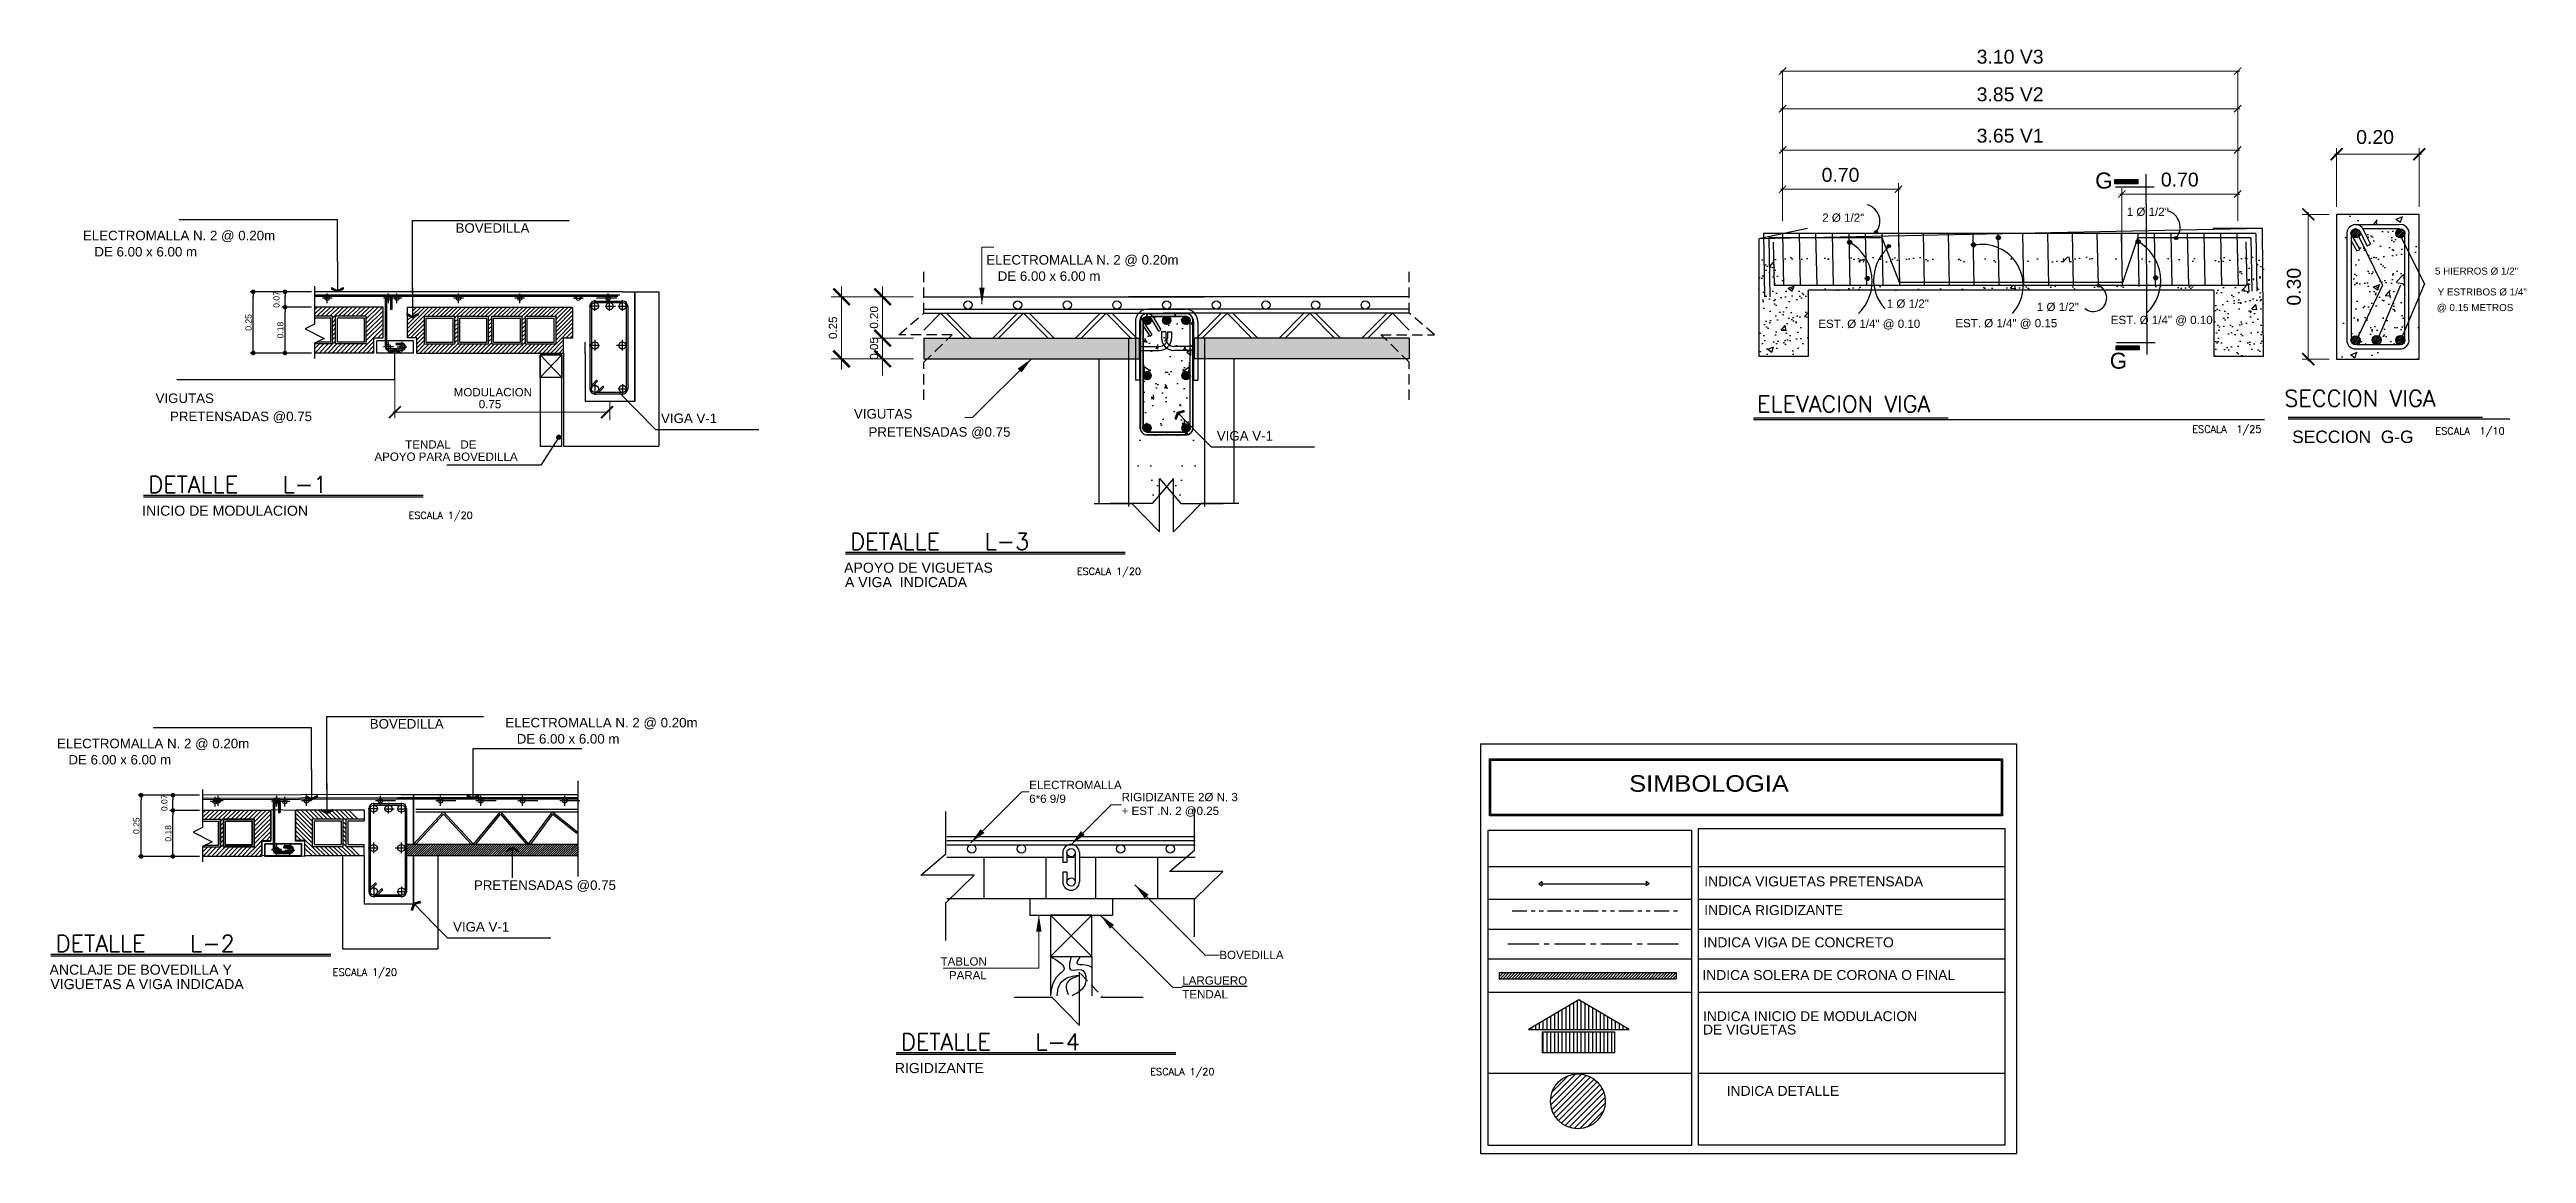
# Model space of a CAD drawing. Header units: inches. Extents: x -9 to 337, y -247 to 209.
# Drawn here: x 98.5 to 158.4, y -112.2 to -85.5 of the extents above; entities that cross this region are included whole.
import ezdxf
from ezdxf.enums import TextEntityAlignment as Align

# ---------------------------------------------------------------- set-up
doc = ezdxf.new("R2010")
doc.units = ezdxf.units.IN
doc.header["$MEASUREMENT"] = 0
for name, pattern in [('ACAD_ISO12W100', [21, 12, -3, 0, -3, 0, -3]), ('CENTER2', [1.125, 0.75, -0.125, 0.125, -0.125]), ('HIDDEN', [0.375, 0.25, -0.125])]:
    doc.linetypes.add(name, pattern=pattern)
for name, color, linetype in [('ANNOBJ', 2, 'Continuous'), ('COTAS', 1, 'Continuous'), ('DETALLE1', 1, 'Continuous'), ('EJES', 8, 'Continuous'), ('FLECHAS', 1, 'Continuous'), ('HIERRO', 1, 'Continuous'), ('mobiliario', 1, 'Continuous'), ('MUROS', 5, 'Continuous'), ('PUERTA', 1, 'Continuous'), ('REFUERZO', 2, 'Continuous'), ('SECTION', 5, 'Continuous'), ('TEXPRIN', 6, 'Continuous'), ('VIGAS', 6, 'CENTER2')]:
    doc.layers.add(name, color=color, linetype=linetype)
doc.styles.add('NT_20', font='romans.shx', dxfattribs={"height": 0.0403})
doc.styles.add('R', font='romans.shx')
doc.styles.get("Standard").update_dxf_attribs({"font": 'arial.ttf'})
doc.dimstyles.new('E25', dxfattribs={"dimscale": 2, "dimtxt": 0.1, "dimasz": 0.2, "dimexe": 0.125, "dimexo": 0.125, "dimgap": 0, "dimtad": 0, "dimlfac": 0.25, "dimzin": 0, "dimdsep": 46, "dimtxsty": 'Standard', "dimblk": 'ARCHTICK', "dimcen": 0.09, "dimdle": 0.125, "dimclrd": 2, "dimclre": 1, "dimclrt": 3, "dimadec": 0, "dimazin": 0, "dimtfac": 1, "dimtix": 1, "dimtmove": 1, "dimatfit": 3, "dimfxl": 1, "dimtvp": 1, "dimtolj": 1, "dimtzin": 0, "dimlwd": 20, "dimlwe": 13, "dimarcsym": 0})
pattern_1 = [(45, (-4967.094314, -376.728716), (-0.01414213562, 0.01414213562), [])]
pattern_2 = [(135, (5218.184105, -376.728716), (0.01414213562, 0.01414213562), [])]
pattern_3 = [(0, (-6340.859, -3158.471), (0, 6.985), [5.08, -1.905]), (90, (-6340.859, -3158.471), (-6.985, 4e-16), [5.08, -1.905])]
pattern_4 = [(50, (-7473.6655, -514.7732), (1.62144355, -0.14185786), [0.169545, -1.864995]), (355, (-7473.6655, -514.7732), (-0.31366115, 1.70040412), [0.135636, -1.491996]), (100.451, (-7473.5304, -514.785), (1.30778826, 1.55853852), [0.144091, -1.585001]), (46.1842, (-7473.6655, -514.321), (2.41260346, -0.3741767), [0.2543175, -2.7974925]), (96.6356, (-7473.4645, -514.3522), (2.1128977, 2.20208745), [0.2161365, -2.3775015]), (351.184, (-7473.6655, -514.321), (2.112901, 2.20208355), [0.203454, -2.237994]), (21, (-7473.4395, -514.434), (1.34937243, -0.91016311), [0.169545, -1.864995]), (326, (-7473.4395, -514.434), (0.55003805, 1.6392729), [0.135636, -1.491996]), (71.4514, (-7473.327, -514.5099), (1.89940677, 0.72911343), [0.144091, -1.585001]), (37.5, (-7473.6655, -514.77315), (0.02748857, 0.752539846), [0, -1.4739112, 0, -1.514602, 0, -1.4976475]), (7.5, (-7473.6655, -514.77315), (0.594695, 0.89160712), [0, -0.8635492, 0, -1.4400022, 0, -0.5708015]), (327.5, (-7474.1696, -514.77315), (1.206756297, -0.05098582), [0, -0.56515, 0, -1.763268, 0, -2.339721]), (317.5, (-7474.3957, -514.7732), (1.31834971, 0.22629577), [0, -0.734695, 0, -1.1709908, 0, -1.661541])]
pattern_5 = [(45, (-8028.036067, -587.63764), (-0.02121320344, 0.02121320344), [])]

msp = doc.modelspace()

# ---------------------------------------------------------------- texts
at = {"color": 3, "style": 'R'}
for s, p in [('ESCALA  1/25', (150.338, -94.739)), ('ESCALA  1/10', (156.215, -94.782)), ('ESCALA 1/20', (107.22, -96.822)), ('ESCALA 1/20', (123.375, -98.174)), ('ESCALA 1/20', (105.39, -107.867)), ('ESCALA 1/20', (125.151, -110.273))]:
    msp.add_text(s, height=0.17175, dxfattribs=at).set_placement(p)
at = {"color": 3, "char_height": 0.2, "attachment_point": 5, "rotation": 90}
for s, insert in [('0.25', (117.481, -92.202)), ('0.20', (118.474, -91.952)), ('\\A1;0.05', (118.474, -92.702))]:
    msp.add_mtext(s, dxfattribs=dict(at, insert=insert))
at = {"color": 3, "char_height": 0.2}
for s, insert, attachment_point in [('\\A1;ELECTROMALLA \\P6*6 9/9', (122.224, -103.423), 4), ('RIGIDIZANTE 2%%C N. 3\\P+ EST .N. 2 @0.25', (124.457, -103.734), 4), ('\\A1;TABLON\\PPARAL', (121.199, -107.688), 6), ('BOVEDILLA', (126.82, -107.366), 4), ('{\\LLARGUERO\\P}TENDAL', (125.925, -108.149), 4)]:
    msp.add_mtext(s, dxfattribs=dict(at, insert=insert, attachment_point=attachment_point))
at = {"layer": 'COTAS', "color": 3, "char_height": 0.148, "attachment_point": 5, "rotation": 90}
for s, insert in [('0.07', (104.03, -91.518)), ('0.25', (103.354, -92.073)), ('0.18', (104.123, -92.258)), ('0.07', (101.321, -103.686)), ('0.25', (100.645, -104.241)), ('0.18', (101.414, -104.426))]:
    msp.add_mtext(s, dxfattribs=dict(at, insert=insert))
at = {"layer": 'mobiliario', "color": 2}
for s, height, p in [('G', 0.387, (147.99, -88.836)), ('BOVEDILLA', 0.23, (108.358, -89.906)), ('2 Ø 1/2"', 0.2, (141.393, -89.64)), ('1 Ø 1/2"', 0.2, (148.754, -89.498)), ('ELECTROMALLA N. 2 @ 0.20m ', 0.23, (99.351, -90.087)), ('DE 6.00 x 6.00 m', 0.23, (99.628, -90.479)), ('ELECTROMALLA N. 2 @ 0.20m ', 0.23, (121.186, -90.675)), ('DE 6.00 x 6.00 m', 0.23, (121.463, -91.068)), ('5 HIERROS Ø 1/2" ', 0.17, (156.203, -90.917)), ('1 Ø 1/2"', 0.2, (142.953, -91.718)), ('1 Ø 1/2"', 0.2, (146.58, -91.797)), (' Y ESTRIBOS Ø 1/4"', 0.17, (156.203, -91.421)), ('EST. Ø 1/4" @ 0.10', 0.2, (141.298, -92.205)), ('EST. Ø 1/4" @ 0.15', 0.2, (144.61, -92.19)), ('EST. Ø 1/4" @ 0.10', 0.2, (148.367, -92.113)), ('@ 0.15 METROS ', 0.17, (156.246, -91.799)), ('G', 0.387, (148.343, -93.192)), ('VIGUTAS ', 0.23, (101.107, -94.021)), ('VIGA V-1', 0.23, (113.324, -94.506)), ('VIGUTAS ', 0.23, (117.988, -94.397)), ('VIGA V-1 ', 0.23, (126.759, -94.93)), ('SECCION  G-G', 0.3, (152.752, -94.988)), ('INICIO DE MODULACION', 0.24374, (100.783, -96.746)), ('APOYO DE VIGUETAS', 0.24374, (117.749, -98.124)), ('A VIGA  INDICADA', 0.24374, (117.77, -98.473)), ('BOVEDILLA', 0.23, (106.284, -101.892)), ('ELECTROMALLA N. 2 @ 0.20m ', 0.23, (109.561, -101.863)), ('ELECTROMALLA N. 2 @ 0.20m ', 0.23, (98.724, -102.368)), ('DE 6.00 x 6.00 m', 0.23, (109.838, -102.255)), ('DE 6.00 x 6.00 m', 0.23, (99.001, -102.76)), ('INDICA VIGUETAS PRETENSADA', 0.24, (138.541, -105.707)), ('VIGA V-1', 0.23, (108.298, -106.799)), ('INDICA RIGIDIZANTE ', 0.24, (138.541, -106.4)), ('INDICA VIGA DE CONCRETO ', 0.24, (138.523, -107.18)), ('ANCLAJE DE BOVEDILLA Y', 0.24374, (98.543, -107.842)), ('INDICA SOLERA DE CORONA O FINAL', 0.24, (138.495, -107.97)), ('VIGUETAS A VIGA INDICADA', 0.24374, (98.564, -108.191)), ('INDICA INICIO DE MODULACION ', 0.24, (138.511, -108.965)), ('DE VIGUETAS', 0.24, (138.511, -109.288)), ('RIGIDIZANTE', 0.24374, (118.975, -110.221)), ('INDICA DETALLE', 0.24, (139.083, -110.771))]:
    msp.add_text(s, height=height, dxfattribs=at).set_placement(p)
for p in [(104.889, -94.46), (121.771, -94.836), (112.235, -105.792)]:
    msp.add_text('PRETENSADAS @0.75', height=0.23, dxfattribs=at).set_placement(p, align=Align.RIGHT)
at = {"layer": 'mobiliario', "color": 3}
for s, p in [('TENDAL   DE', (107.14, -95.123)), ('APOYO PARA BOVEDILLA', (106.397, -95.419))]:
    msp.add_text(s, height=0.2, dxfattribs=at).set_placement(p)
at = {"layer": 'mobiliario', "color": 2, "width": 1.1}
msp.add_text('SIMBOLOGIA', height=0.4, dxfattribs=at).set_placement((136.726, -103.419))
at = {"layer": 'mobiliario', "color": 3, "char_height": 0.2, "attachment_point": 5}
for s, insert in [('MODULACION', (109.261, -93.762)), ('0.75', (109.19, -94.049))]:
    msp.add_mtext(s, dxfattribs=dict(at, insert=insert))
at = {"layer": 'PUERTA', "color": 6, "lineweight": -2, "style": 'NT_20'}
for s, p in [('ELEVACION VIGA', (139.82, -94.243)), ('SECCION VIGA', (152.562, -94.108)), ('DETALLE   L-1', (100.933, -96.19)), ('DETALLE   L-3', (117.9, -97.568)), ('DETALLE   L-2', (98.694, -107.286)), ('DETALLE   L-4', (119.126, -109.665))]:
    msp.add_text(s, height=0.39856, dxfattribs=at).set_placement(p)
at = {"layer": 'VIGAS', "color": 3, "linetype": 'ByBlock', "char_height": 0.336, "attachment_point": 5}
for s, insert in [('3.10 V3', (145.935, -85.651)), ('3.85 V2', (145.935, -86.56)), ('3.65 V1', (145.935, -87.56)), ('0.20', (154.757, -87.592)), ('0.70', (141.835, -88.507)), ('0.70', (150.035, -88.622))]:
    msp.add_mtext(s, dxfattribs=dict(at, insert=insert))
at = {"layer": 'VIGAS', "color": 3, "linetype": 'ByBlock', "insert": (152.795, -91.21), "char_height": 0.336, "attachment_point": 5, "rotation": 90}
msp.add_mtext('0.30', dxfattribs=at)

# ---------------------------------------------------------------- blocks, each defined once
blk = doc.blocks.new('_DOT')
at = {"color": 0, "linetype": 'ByBlock'}
blk.add_line((-0.5, 0), (-1, 0), dxfattribs=at)
at = {"color": 0, "linetype": 'ByBlock', "const_width": 0.5}
blk.add_lwpolyline([(-0.25, 0, 1), (0.25, 0, 1)], format="xyb", close=True, dxfattribs=at)
blk = doc.blocks.new('ZA_ARRW0')
for p, q in [((-1, 0), (0, 0)), ((-0.144, 0.188), (-0.05, 0)), ((-0.144, 0.188), (-0.097, 0.188)), ((-0.05, 0), (-0.144, -0.188)), ((-0.097, 0.188), (-0.003, 0)), ((-0.003, 0), (-0.097, -0.188)), ((-0.144, -0.188), (-0.097, -0.188))]:
    blk.add_line(p, q)
for points in [[(-0.144, 0.188), (-0.05, 0), (-0.097, 0.188), (-0.003, 0)], [(-0.144, -0.188), (-0.05, 0), (-0.097, -0.188), (-0.003, 0)]]:
    blk.add_solid(points)
blk = doc.blocks.new('_ArchTick')
at = {"color": 0, "linetype": 'ByBlock', "const_width": 0.15}
blk.add_lwpolyline([(-0.5, -0.5), (0.5, 0.5)], dxfattribs=at)
blk = doc.blocks.new('FI3EHJ')
h = blk.add_hatch()
h.set_pattern_fill('ANGLE', color=4)
h.set_pattern_definition(pattern_3)
h.paths.add_polyline_path([(0.042, 0.963), (0, 1.019), (-0.042, 0.963)])
h = blk.add_hatch()
h.set_pattern_fill('ANGLE', color=4)
h.set_pattern_definition(pattern_3)
h.paths.add_polyline_path([(-0.042, -0.963), (0, -1.019), (0.042, -0.963)])
at = {"color": 4}
for p, q in [((0, 1.019), (-0.042, 0.963)), ((-0.042, 0.963), (0.042, 0.963)), ((0, 1.019), (0.042, 0.963)), ((0, 0.963), (0, -0.963)), ((0, -1.019), (-0.042, -0.963)), ((-0.042, -0.963), (0.042, -0.963)), ((0, -1.019), (0.042, -0.963))]:
    blk.add_line(p, q, dxfattribs=at)

# ---------------------------------------------------------------- hatches: boundary and pattern name
for points in [[(124.878, -92.952), (124.878, -92.452), (119.678, -92.452), (119.678, -92.952)], [(126.212, -92.952), (126.212, -92.452), (131.412, -92.452), (131.412, -92.952)]]:
    msp.add_hatch(color=1).paths.add_polyline_path(points)
h = msp.add_hatch()
h.set_pattern_fill('AR-SAND', color=1, scale=0.75, style=0)
h.set_pattern_definition([(37.5, (92.5972, -163.2534), (-0.047245, 1.445118), [0, -1.14, 0, -1.275, 0, -1.21875]), (7.5, (92.5972, -163.2534), (1.327333, 2.11661), [0, -0.615, 0, -1.0275, 0, -0.39375]), (327.5, (91.6747, -163.2534), (2.335606, 0.004244), [0, -0.375, 0, -1.35, 0, -1.7625]), (317.5, (91.6747, -163.2534), (2.254595, 0.658257), [0, -0.1875, 0, -0.885, 0, -1.0125])])
h.paths.add_polyline_path([(126.178, -94.452), (124.678, -94.452), (124.678, -96.452), (126.178, -96.452)])
h = msp.add_hatch()
h.set_pattern_fill('AR-SAND', color=1, scale=0.75, style=0)
h.set_pattern_definition([(142.5, (158.4926, -163.2534), (0.047245, 1.445118), [0, -1.14, 0, -1.275, 0, -1.21875]), (172.5, (158.4926, -163.2534), (-1.327333, 2.11661), [0, -0.615, 0, -1.0275, 0, -0.39375]), (212.5, (159.4151, -163.2534), (-2.335606, 0.004244), [0, -0.375, 0, -1.35, 0, -1.7625]), (222.5, (159.4151, -163.2534), (-2.254595, 0.658257), [0, -0.1875, 0, -0.885, 0, -1.0125])])
h.paths.add_polyline_path([(124.912, -94.452), (126.412, -94.452), (126.412, -96.452), (124.912, -96.452)])
at = {"layer": 'VIGAS', "linetype": 'ByBlock'}
for points in [[(148.469, -88.721), (149.024, -88.721), (149.024, -88.619), (148.469, -88.619)], [(148.494, -92.739), (149.05, -92.739), (149.05, -92.636), (148.494, -92.636)]]:
    msp.add_hatch(color=1, dxfattribs=at).paths.add_polyline_path(points)
h = msp.add_hatch(dxfattribs=at)
h.set_pattern_fill('AR-CONC', color=1, scale=0.0089, style=0)
h.set_pattern_definition(pattern_4)
h.paths.add_polyline_path([(155.825, -89.46), (153.825, -89.46), (153.825, -92.96), (155.825, -92.96)])
h.paths.add_polyline_path([(154.329, -92.71, -0.498539), (154.075, -92.49), (154.075, -89.933, -0.45868), (154.302, -89.71), (155.333, -89.71, -0.518365), (155.575, -89.953), (155.575, -92.465, -0.514423), (155.336, -92.71)], flags=16)
h.paths.add_polyline_path([(154.316, -92.61, -0.532383), (154.175, -92.494), (154.175, -89.929, -0.84253), (154.384, -89.873), (154.568, -90.219), (154.647, -90.179), (154.464, -89.81), (155.343, -89.81, -0.483532), (155.478, -89.917, -0.060668), (155.475, -89.943), (155.475, -92.476, -0.060668), (155.478, -92.502, -0.478222), (155.345, -92.61)], flags=0)
h.paths.add_polyline_path([(154.684, -89.921, -1), (154.905, -89.921, -1)], flags=0)
h = msp.add_hatch(color=1, dxfattribs=at)
edge = h.paths.add_edge_path()
edge.add_arc((142.056, -90.135), 0.0497, 0, 360)
h = msp.add_hatch(color=1, dxfattribs=at)
edge = h.paths.add_edge_path()
edge.add_arc((142.692, -89.89), 0.0376, 0, 360)
h = msp.add_hatch(color=1, dxfattribs=at)
edge = h.paths.add_edge_path()
edge.add_arc((143.002, -90.227), 0.0376, 0, 360)
h = msp.add_hatch(color=1, dxfattribs=at)
edge = h.paths.add_edge_path()
edge.add_arc((145.049, -90.197), 0.0497, 0, 360)
h = msp.add_hatch(color=1, dxfattribs=at)
edge = h.paths.add_edge_path()
edge.add_arc((145.649, -90.025), 0.0497, 0, 360)
h = msp.add_hatch(color=1, dxfattribs=at)
edge = h.paths.add_edge_path()
edge.add_arc((149.029, -90.119), 0.0497, 0, 360)
h = msp.add_hatch(color=1, dxfattribs=at)
edge = h.paths.add_edge_path()
edge.add_arc((149.947, -90.033), 0.0376, 0, 360)
h = msp.add_hatch(dxfattribs=at)
h.set_pattern_fill('AR-CONC', color=1, scale=0.0089, style=0)
h.set_pattern_definition(pattern_4)
h.paths.add_polyline_path([(155.475, -89.943, -0.885603), (155.258, -89.917, -0.348134), (155.343, -89.81), (154.464, -89.81, -0.043698), (154.48, -89.842), (154.647, -90.179), (154.568, -90.219), (154.384, -89.873, -0.108842), (154.395, -89.919, -0.653248), (154.21, -90), (154.384, -90.31), (154.314, -90.345), (154.175, -90.098), (154.175, -92.494, -0.954722), (154.395, -92.504, -0.330657), (154.316, -92.61), (155.345, -92.61, -0.352976), (155.258, -92.502, -0.885603), (155.475, -92.476)])
h.paths.add_polyline_path([(154.684, -89.921, -1), (154.905, -89.921, -1)], flags=16)
h = msp.add_hatch(dxfattribs=at)
h.set_pattern_fill('AR-SAND', color=1, scale=0.0089, style=0)
h.set_pattern_definition([(37.5, (-7473.6655, -514.77315), (-0.014240279, 0.435577781), [0, -0.3436112, 0, -0.384302, 0, -0.3673475]), (7.5, (-7473.6655, -514.77315), (0.40007572, 0.63797434), [0, -0.1853692, 0, -0.3097022, 0, -0.1186815]), (327.5, (-7473.94356, -514.77315), (0.70398321, 0.001279094), [0, -0.11303, 0, -0.406908, 0, -0.531241]), (317.5, (-7473.94356, -514.77315), (0.679565243, 0.1984071), [0, -0.056515, 0, -0.2667508, 0, -0.305181])])
h.paths.add_polyline_path([(155.475, -89.943, -0.885603), (155.258, -89.917, -0.348134), (155.343, -89.81), (154.464, -89.81, -0.043698), (154.48, -89.842), (154.647, -90.179), (154.568, -90.219), (154.384, -89.873, -0.108842), (154.395, -89.919, -0.653248), (154.21, -90), (154.384, -90.31), (154.314, -90.345), (154.175, -90.098), (154.175, -92.494, -0.954722), (154.395, -92.504, -0.330657), (154.316, -92.61), (155.345, -92.61, -0.352976), (155.258, -92.502, -0.885603), (155.475, -92.476)])
h.paths.add_polyline_path([(154.684, -89.921, -1), (154.905, -89.921, -1)], flags=16)
h = msp.add_hatch(dxfattribs=at)
h.set_pattern_fill('_USER', color=1, scale=0.03, angle=45, style=0, pattern_type=0)
h.set_pattern_definition(pattern_5)
h.paths.add_polyline_path([(154.297, -89.81), (154.272, -89.81, 0.35497), (154.175, -89.909), (154.175, -89.929, 0.954722), (154.395, -89.919, 0.381268)])
h = msp.add_hatch(dxfattribs=at)
h.set_pattern_fill('AR-SAND', color=1, scale=0.008, style=0)
h.set_pattern_definition([(37.5, (-617.87196, -86.0739), (-0.01280025, 0.39153059), [0, -0.308864, 0, -0.34544, 0, -0.3302]), (7.5, (-617.87196, -86.0739), (0.35961863, 0.57346008), [0, -0.166624, 0, -0.278384, 0, -0.10668]), (327.5, (-618.1219, -86.0739), (0.6327939, 0.00114975), [0, -0.1016, 0, -0.36576, 0, -0.47752]), (317.5, (-618.1219, -86.0739), (0.61084516, 0.17834346), [0, -0.0508, 0, -0.239776, 0, -0.27432])])
h.paths.add_polyline_path([(141.06, -91.291), (150.86, -91.291), (150.86, -92.891), (152.06, -92.891), (152.06, -90.491), (150.86, -90.491), (139.86, -90.491), (139.86, -92.891), (141.06, -92.891)])
h.paths.add_polyline_path([(140.468, -91.18), (140.468, -90.615), (151.451, -90.615), (151.451, -91.18)], flags=16)
h.paths.add_polyline_path([(142.868, -90.718), (142.868, -90.716), (143.26, -91.108), (148.66, -91.108), (149.051, -90.718), (149.051, -90.718), (149.05, -90.718), (148.66, -91.108), (143.268, -91.108), (143.268, -91.116), (142.87, -90.718)], flags=0)
h = msp.add_hatch(dxfattribs=at)
h.set_pattern_fill('AR-CONC', color=1, scale=0.008, style=0)
h.set_pattern_definition([(50, (-617.872, -86.0739), (1.4574774, -0.1275127), [0.1524, -1.6764]), (355, (-617.872, -86.0739), (-0.2819426, 1.528453), [0.12192, -1.34112]), (100.451, (-617.7505, -86.0845), (1.17554, 1.4009335), [0.12952, -1.42472]), (46.1842, (-617.872, -85.6675), (2.1686323, -0.3363386), [0.2286, -2.5146]), (96.6356, (-617.6912, -85.6955), (1.899234, 1.9794044), [0.19428, -2.13708]), (351.184, (-617.872, -85.6675), (1.899237, 1.979401), [0.18288, -2.01168]), (21, (-617.6688, -85.7691), (1.212919, -0.8181241), [0.1524, -1.6764]), (326, (-617.6688, -85.7691), (0.4944162, 1.4735037), [0.12192, -1.34112]), (71.4514, (-617.5677, -85.8373), (1.707332, 0.6553829), [0.12952, -1.42472]), (37.5, (-617.87196, -86.0739), (0.02470883, 0.6764403), [0, -1.324864, 0, -1.36144, 0, -1.3462]), (7.5, (-617.87196, -86.0739), (0.5345573, 0.8014446), [0, -0.776224, 0, -1.294384, 0, -0.51308]), (327.5, (-618.3251, -86.0739), (1.08472476, -0.04582995), [0, -0.508, 0, -1.58496, 0, -2.10312]), (317.5, (-618.5283, -86.0739), (1.1850335, 0.2034119), [0, -0.6604, 0, -1.052576, 0, -1.49352])])
h.paths.add_polyline_path([(141.06, -91.291), (150.86, -91.291), (150.86, -92.891), (152.06, -92.891), (152.06, -90.491), (150.86, -90.491), (139.86, -90.491), (139.86, -92.891), (141.06, -92.891)])
h.paths.add_polyline_path([(140.468, -91.18), (140.468, -90.615), (151.451, -90.615), (151.451, -91.18)], flags=16)
h.paths.add_polyline_path([(142.868, -90.718), (142.868, -90.716), (143.26, -91.108), (148.66, -91.108), (149.051, -90.718), (149.051, -90.718), (149.05, -90.718), (148.66, -91.108), (143.268, -91.108), (143.268, -91.116), (142.87, -90.718)], flags=0)
h = msp.add_hatch(color=1, dxfattribs=at)
edge = h.paths.add_edge_path()
edge.add_arc((142.481, -91.01), 0.0497, 0, 360)
h = msp.add_hatch(color=1, dxfattribs=at)
edge = h.paths.add_edge_path()
edge.add_arc((149.454, -90.994), 0.0497, 0, 360)
h = msp.add_hatch(color=1, dxfattribs=at)
edge = h.paths.add_edge_path()
edge.add_arc((148.077, -91.183), 0.0376, 0, 360)
h = msp.add_hatch(dxfattribs=at)
h.set_pattern_fill('_USER,_O', color=1, scale=0.07, angle=45, pattern_type=0)
h.set_pattern_definition([(45, (-802.49133, -106.99328), (-0.0494974747, 0.0494974747), [])])
h.paths.add_polyline_path([(110.971, -92.443), (111.193, -92.443), (111.193, -91.703), (107.319, -91.703), (107.319, -91.93), (107.458, -91.861), (107.458, -91.895), (107.319, -91.965), (107.197, -91.904), (107.197, -92.443), (107.419, -92.443), (107.419, -92.813), (110.971, -92.813)])
h.paths.add_polyline_path([(109.232, -92.591), (109.232, -91.925), (109.972, -91.925), (109.972, -92.591)], flags=16)
h.paths.add_polyline_path([(109.277, -92.547), (109.277, -91.97), (109.928, -91.97), (109.928, -92.547)], flags=0)
h.paths.add_polyline_path([(109.158, -92.591), (108.418, -92.591), (108.418, -91.925), (109.158, -91.925)], flags=16)
h.paths.add_polyline_path([(109.114, -92.547), (108.463, -92.547), (108.463, -91.97), (109.114, -91.97)], flags=0)
h.paths.add_polyline_path([(110.046, -92.591), (110.046, -91.925), (110.786, -91.925), (110.786, -92.591)], flags=16)
h.paths.add_polyline_path([(110.091, -92.547), (110.091, -91.97), (110.742, -91.97), (110.742, -92.547)], flags=0)
h.paths.add_polyline_path([(108.344, -92.591), (107.604, -92.591), (107.604, -91.925), (108.344, -91.925)], flags=16)
h.paths.add_polyline_path([(108.3, -92.547), (107.649, -92.547), (107.649, -91.97), (108.3, -91.97)], flags=0)
h = msp.add_hatch(dxfattribs=at)
h.set_pattern_fill('AR-CONC', color=1, scale=0.005333, angle=45, style=0)
h.set_pattern_definition([(85, (5218.1841, -376.7287), (-0.74717147, 0.62695136), [0.1016, -1.1176]), (140, (5218.1841, -376.7287), (0.85342874, 0.5876107), [0.08128, -0.89408]), (34.549, (5218.1218, -376.6765), (0.10625151, 1.21456126), [0.08634667, -0.94981333]), (88.8158, (5218.3757, -376.5371), (-1.18085463, 0.86375154), [0.1524, -1.6764]), (38.3644, (5218.2773, -376.4652), (0.03779277, 1.82840764), [0.12952, -1.42472]), (143.816, (5218.3757, -376.5371), (0.0377897, 1.8284074), [0.12192, -1.34112]), (114, (5218.232, -376.48924), (-0.95744294, 0.1861081), [0.1016, -1.1176]), (169, (5218.232, -376.4892), (0.46154627, 0.92768636), [0.08128, -0.89408]), (63.5486, (5218.1522, -376.4737), (-0.49589354, 1.11379443), [0.08634667, -0.94981333]), (97.5, (5218.1841, -376.7287), (0.307229168, 0.330524873), [0, -0.883242667, 0, -0.907626667, 0, -0.897466667]), (127.5, (5218.1841, -376.7287), (0.12581188, 0.629797335), [0, -0.517482667, 0, -0.862922667, 0, -0.342053333]), (167.5, (5218.3977, -376.94233), (-0.532948603, 0.48973971), [0, -0.338666667, 0, -1.05664, 0, -1.40208]), (177.5, (5218.4935, -377.0381), (-0.46274082, 0.65451943), [0, -0.44026667, 0, -0.70171733, 0, -0.99568])])
h.paths.add_polyline_path([(124.977, -92.047, 0.896795), (125.174, -92.026, 1.115082), (124.977, -92.047), (124.977, -94.604, 0.510688), (125.083, -94.726), (126.004, -94.726, 0.520142), (126.11, -94.601), (126.11, -93.384, 0.129717), (126.11, -93.333), (126.11, -92.049, 0.875294), (125.927, -91.973), (125.744, -92.282), (125.687, -92.248), (125.879, -91.926, -0.198182), (125.987, -91.859), (126.04, -91.859, -0.312019), (126.177, -91.99), (126.177, -94.659, -0.337446), (126.025, -94.792), (125.062, -94.792, -0.343881), (124.91, -94.656), (124.91, -91.999, -0.326671), (125.048, -91.859), (125.987, -91.859, 0.198182), (125.879, -91.926), (125.569, -91.926, 0.476748), (125.448, -92.023, 1), (125.648, -92.023, 0.354327), (125.569, -91.926), (125.879, -91.926, 0.04502), (125.863, -91.951), (125.687, -92.248), (125.744, -92.282), (125.927, -91.973, 0.131653), (125.914, -92.023, 0.726568), (126.094, -92.082), (125.898, -92.374), (125.949, -92.404), (126.11, -92.159), (126.11, -93.333, 0.878661), (125.914, -93.359, 0.878661), (126.11, -93.384), (126.11, -94.601, 0.878661), (125.914, -94.626, 0.388168), (126.004, -94.726), (125.083, -94.726, 0.388168), (125.174, -94.626, 0.891986), (124.977, -94.604)])
h = msp.add_hatch(dxfattribs=at)
h.set_pattern_fill('AR-CONC', color=1, scale=0.013333, angle=45, style=0)
h.set_pattern_definition([(85, (5218.1841, -376.7287), (-1.8679287, 1.5673784), [0.254, -2.794]), (140, (5218.184, -376.7287), (2.1335719, 1.4690268), [0.2032, -2.2352]), (34.549, (5218.0284, -376.598), (0.2656288, 3.0364032), [0.2158667, -2.3745333]), (88.8158, (5218.663, -376.2498), (-2.9521366, 2.1593788), [0.381, -4.191]), (38.3644, (5218.417, -376.0698), (0.094482, 4.571019), [0.3238, -3.5618]), (143.816, (5218.663, -376.2498), (0.0944743, 4.5710185), [0.3048, -3.3528]), (114, (5218.3038, -376.13), (-2.39360735, 0.46527024), [0.254, -2.794]), (169, (5218.3038, -376.13), (1.1538657, 2.3192159), [0.2032, -2.2352]), (63.5486, (5218.1044, -376.0913), (-1.2397339, 2.7844861), [0.2158667, -2.3745333]), (97.5, (5218.1841, -376.7287), (0.76807292, 0.82631218), [0, -2.20810667, 0, -2.26906667, 0, -2.24366667]), (127.5, (5218.1841, -376.7287), (0.3145297, 1.57449334), [0, -1.29370667, 0, -2.15730667, 0, -0.85513333]), (167.5, (5218.7181, -377.2627), (-1.3323715, 1.22434927), [0, -0.84666667, 0, -2.6416, 0, -3.5052]), (177.5, (5218.9576, -377.5022), (-1.15685206, 1.63629857), [0, -1.10066667, 0, -1.75429333, 0, -2.4892])])
h.paths.add_polyline_path([(125.914, -93.359, 0.878661), (126.11, -93.384), (126.11, -94.601, 0.878661), (125.914, -94.626, 0.388168), (126.004, -94.726), (125.083, -94.726, 0.388168), (125.174, -94.626, 0.891986), (124.977, -94.604), (124.977, -92.047, 0.896795), (125.174, -92.026, 1.115082), (124.977, -92.047), (124.977, -94.604, 0.510688), (125.083, -94.726), (126.004, -94.726, 0.520142), (126.11, -94.601), (126.11, -93.384, 0.129717), (126.11, -93.333), (126.11, -92.049, 0.875294), (125.927, -91.973), (125.744, -92.282), (125.687, -92.248), (125.879, -91.926, -0.198182), (125.987, -91.859), (126.04, -91.859, -0.312019), (126.177, -91.99), (126.177, -94.659, -0.337446), (126.025, -94.792), (125.062, -94.792, -0.343881), (124.91, -94.656), (124.91, -91.999, -0.326671), (125.048, -91.859), (125.987, -91.859, 0.198182), (125.879, -91.926), (125.569, -91.926, 0.476748), (125.448, -92.023, 1), (125.648, -92.023, 0.354327), (125.569, -91.926), (125.879, -91.926, 0.04502), (125.863, -91.951), (125.687, -92.248), (125.744, -92.282), (125.927, -91.973, 0.131653), (125.914, -92.023, 0.726568), (126.094, -92.082), (125.898, -92.374), (125.949, -92.404), (126.11, -92.159), (126.11, -93.333, 0.878661)])
h = msp.add_hatch(dxfattribs=at)
h.set_pattern_fill('AR-CONC', color=1, scale=0.013333, angle=45, style=0)
h.set_pattern_definition([(95, (-4967.0943, -376.7287), (1.8679287, 1.5673784), [0.254, -2.794]), (40, (-4967.0943, -376.7287), (-2.1335719, 1.4690268), [0.2032, -2.2352]), (145.451, (-4966.9387, -376.598), (-0.2656288, 3.0364032), [0.2158667, -2.3745333]), (91.1842, (-4967.5733, -376.2498), (2.9521366, 2.1593788), [0.381, -4.191]), (141.6356, (-4967.3273, -376.0698), (-0.094482, 4.571019), [0.3238, -3.5618]), (36.184, (-4967.5733, -376.2498), (-0.0944743, 4.5710185), [0.3048, -3.3528]), (66, (-4967.214, -376.13), (2.39360735, 0.46527024), [0.254, -2.794]), (11, (-4967.214, -376.13), (-1.1538657, 2.3192159), [0.2032, -2.2352]), (116.4514, (-4967.0146, -376.0913), (1.2397339, 2.7844861), [0.2158667, -2.3745333]), (82.5, (-4967.0943, -376.7287), (-0.76807292, 0.82631218), [0, -2.20810667, 0, -2.26906667, 0, -2.24366667]), (52.5, (-4967.0943, -376.7287), (-0.3145297, 1.57449334), [0, -1.29370667, 0, -2.15730667, 0, -0.85513333]), (12.5, (-4967.6283, -377.2627), (1.3323715, 1.22434927), [0, -0.84666667, 0, -2.6416, 0, -3.5052]), (2.5, (-4967.8678, -377.5022), (1.15685206, 1.63629857), [0, -1.10066667, 0, -1.75429333, 0, -2.4892])])
h.paths.add_polyline_path([(125.176, -93.359, -0.878661), (124.98, -93.384), (124.98, -94.601, -0.878661), (125.176, -94.626, -0.388168), (125.085, -94.726), (126.007, -94.726, -0.388168), (125.916, -94.626, -0.891986), (126.113, -94.604), (126.113, -92.047, -0.896795), (125.916, -92.026, -1.115082), (126.113, -92.047), (126.113, -94.604, -0.510688), (126.007, -94.726), (125.085, -94.726, -0.520142), (124.98, -94.601), (124.98, -93.384, -0.129717), (124.98, -93.333), (124.98, -92.049, -0.875294), (125.163, -91.973), (125.346, -92.282), (125.403, -92.248), (125.211, -91.926, 0.198182), (125.103, -91.859), (125.05, -91.859, 0.312019), (124.913, -91.99), (124.913, -94.659, 0.337446), (125.065, -94.792), (126.028, -94.792, 0.343881), (126.18, -94.656), (126.18, -91.999, 0.326671), (126.042, -91.859), (125.103, -91.859, -0.198182), (125.211, -91.926), (125.521, -91.926, -0.476748), (125.642, -92.023, -1), (125.442, -92.023, -0.354327), (125.521, -91.926), (125.211, -91.926, -0.04502), (125.227, -91.951), (125.403, -92.248), (125.346, -92.282), (125.163, -91.973, -0.131653), (125.176, -92.023, -0.726568), (124.996, -92.082), (125.192, -92.374), (125.14, -92.404), (124.98, -92.159), (124.98, -93.333, -0.878661)])
h = msp.add_hatch(dxfattribs=at)
h.set_pattern_fill('_USER', color=1, scale=0.02, angle=45, style=0, pattern_type=0)
h.set_pattern_definition(pattern_2)
h.paths.add_polyline_path([(125.174, -92.026, -0.896795), (124.977, -92.047), (124.977, -92.004, -0.896795)])
h = msp.add_hatch(dxfattribs=at)
h.set_pattern_fill('_USER', color=1, scale=0.02, angle=45, style=0, pattern_type=0)
h.set_pattern_definition(pattern_1)
h.paths.add_polyline_path([(125.642, -92.023, 0.354327), (125.562, -91.926), (125.521, -91.926, 0.354327), (125.442, -92.023, 1)])
h.paths.add_polyline_path([(125.176, -92.023, 0.354327), (125.097, -91.926), (125.056, -91.926, 0.283257), (124.98, -91.998), (124.98, -92.049, 0.075088), (124.992, -92.076), (124.996, -92.082, 0.726568)])
h = msp.add_hatch(dxfattribs=at)
h.set_pattern_fill('_USER', color=1, scale=0.02, angle=45, style=0, pattern_type=0)
h.set_pattern_definition(pattern_2)
h.paths.add_polyline_path([(125.448, -92.023, -0.354327), (125.527, -91.926), (125.569, -91.926, -0.354327), (125.648, -92.023, -1)])
h.paths.add_polyline_path([(125.914, -92.023, -0.354327), (125.993, -91.926), (126.034, -91.926, -0.283257), (126.11, -91.998), (126.11, -92.049, -0.075088), (126.098, -92.076), (126.094, -92.082, -0.726568)])
h = msp.add_hatch(dxfattribs=at)
h.set_pattern_fill('_USER', color=1, scale=0.02, angle=45, style=0, pattern_type=0)
h.set_pattern_definition(pattern_1)
h.paths.add_polyline_path([(125.916, -92.026, 0.896795), (126.113, -92.047), (126.113, -92.004, 0.896795)])
h = msp.add_hatch(dxfattribs=at)
h.set_pattern_fill('_USER', color=1, scale=0.03, angle=45, style=0, pattern_type=0)
h.set_pattern_definition(pattern_5)
h.paths.add_polyline_path([(154.395, -92.504, 0.954722), (154.175, -92.494), (154.175, -92.514, 0.954722)])
h.paths.add_polyline_path([(155.478, -92.502, 1), (155.258, -92.502, 1)])
h = msp.add_hatch(dxfattribs=at)
h.set_pattern_fill('_USER', color=1, scale=0.02, angle=45, style=0, pattern_type=0)
h.set_pattern_definition(pattern_2)
h.paths.add_polyline_path([(124.977, -93.359, -1), (125.176, -93.359, -1)])
h.paths.add_polyline_path([(126.11, -93.384, -0.878661), (125.914, -93.359, -0.878661), (126.11, -93.333)])
h = msp.add_hatch(dxfattribs=at)
h.set_pattern_fill('_USER', color=1, scale=0.02, angle=45, style=0, pattern_type=0)
h.set_pattern_definition(pattern_1)
h.paths.add_polyline_path([(126.113, -93.359, 1), (125.914, -93.359, 1)])
h.paths.add_polyline_path([(124.98, -93.384, 0.878661), (125.176, -93.359, 0.878661), (124.98, -93.333)])
h = msp.add_hatch(dxfattribs=at)
h.set_pattern_fill('_USER', color=1, scale=0.02, angle=45, style=0, pattern_type=0)
h.set_pattern_definition(pattern_2)
h.paths.add_polyline_path([(124.977, -94.649), (124.977, -94.604, -0.891986), (125.174, -94.626, -0.388168), (125.083, -94.726), (125.065, -94.726, -0.3239)])
h.paths.add_polyline_path([(125.914, -94.626, -0.878661), (126.11, -94.601), (126.11, -94.652, -0.315666), (126.022, -94.726), (126.004, -94.726, -0.388168)])
h = msp.add_hatch(dxfattribs=at)
h.set_pattern_fill('_USER', color=1, scale=0.02, angle=45, style=0, pattern_type=0)
h.set_pattern_definition(pattern_1)
h.paths.add_polyline_path([(126.113, -94.649), (126.113, -94.604, 0.891986), (125.916, -94.626, 0.388168), (126.007, -94.726), (126.025, -94.726, 0.3239)])
h.paths.add_polyline_path([(125.176, -94.626, 0.878661), (124.98, -94.601), (124.98, -94.652, 0.315666), (125.067, -94.726), (125.085, -94.726, 0.388168)])
h = msp.add_hatch(color=1, dxfattribs=at)
h.dxf.hatch_style = 1
edge = h.paths.add_edge_path()
edge.add_arc((110.854, -94.849), 0.0506, 0, 360)
h = msp.add_hatch(color=6, dxfattribs=at)
h.dxf.hatch_style = 1
h.paths.add_polyline_path([(133.354, -102.624), (145.752, -102.624), (145.752, -104.003), (133.354, -104.003)])
h.paths.add_polyline_path([(133.384, -102.654), (145.722, -102.654), (145.722, -103.973), (133.384, -103.973)], flags=16)
h = msp.add_hatch(dxfattribs=at)
h.set_pattern_fill('_USER', color=1, scale=0.04, angle=45, style=0, pattern_type=0)
h.set_pattern_definition([(45, (-807.31618, -93.738365), (-0.0282842712, 0.0282842712), [])])
h.paths.add_polyline_path([(111.317, -104.685), (107.174, -104.685), (107.174, -104.964), (111.317, -104.964)])
h = msp.add_hatch(dxfattribs=at)
h.set_pattern_fill('_USER', color=2, scale=0.05, angle=45, style=0, pattern_type=0)
h.set_pattern_definition([(45, (-570.872874, -308.537624), (-0.035355339, 0.035355339), [])])
h.paths.add_polyline_path([(137.861, -107.941), (137.861, -107.791), (133.583, -107.791), (133.583, -107.941)])
h = msp.add_hatch(dxfattribs=at)
h.set_pattern_fill('_USER', color=1, scale=0.091923, angle=90, style=0, pattern_type=0)
h.set_pattern_definition([(90, (-616.35663, -180.42394), (-0.091922522, 6e-18), [])])
h.paths.add_polyline_path([(136.726, -109.166), (135.51, -108.453), (134.294, -109.166)])
h = msp.add_hatch(dxfattribs=at)
h.set_pattern_fill('_USER', color=1, scale=0.091923, angle=90, style=0, pattern_type=0)
h.set_pattern_definition([(90, (-616.35663, -180.34334), (-0.091922522, 6e-18), [])])
h.paths.add_polyline_path([(134.628, -109.226), (134.628, -109.732), (136.372, -109.732), (136.372, -109.226)])
h = msp.add_hatch(dxfattribs=at)
h.set_pattern_fill('_USER,_O', color=1, scale=0.1, angle=45, pattern_type=0)
h.set_pattern_definition([(45, (-581.67664, -208.3545), (-0.070710678, 0.070710678), [])])
h.paths.add_polyline_path([(136.15, -110.902, 1), (134.824, -110.902, 1)])

# ---------------------------------------------------------------- linework, layer by layer
at = {"color": 1, "linetype": 'HIDDEN'}
for p, q in [((119.678, -91.852), (119.678, -90.832)), ((131.412, -91.852), (131.412, -90.832)), ((119.073, -92.369), (119.678, -91.852)), ((132.017, -92.369), (131.412, -91.852)), ((120.363, -92.369), (119.073, -92.369)), ((119.678, -93.037), (120.363, -92.369)), ((131.412, -93.037), (130.727, -92.369)), ((130.727, -92.369), (132.017, -92.369)), ((119.678, -93.948), (119.678, -93.037)), ((131.412, -93.948), (131.412, -93.037)), ((123.463, -107.812), (123.986, -108.359))]:
    msp.add_line(p, q, dxfattribs=at)
at = {"color": 6}
for p, q in [((112.391, -91.333), (112.688, -91.333)), ((112.688, -93.975), (112.688, -91.333)), ((111.494, -92.813), (111.494, -93.975)), ((111.494, -93.975), (112.688, -93.975)), ((107.046, -103.484), (107.343, -103.484)), ((107.343, -103.484), (107.343, -104.685)), ((107.343, -104.685), (107.343, -103.484)), ((106.149, -104.964), (106.149, -106.126)), ((107.343, -106.126), (107.343, -104.964)), ((107.343, -104.964), (107.343, -106.126)), ((106.149, -106.126), (107.343, -106.126))]:
    msp.add_line(p, q, dxfattribs=at)
at = {"color": 1}
for p, q in [((112.688, -91.333), (112.688, -93.975)), ((112.298, -93.747), (113.188, -94.659)), ((113.188, -94.659), (115.687, -94.659)), ((126.622, -95.083), (129.121, -95.083)), ((120.21, -104.918), (120.21, -103.899)), ((126.22, -104.828), (126.22, -103.808)), ((120.236, -104.6), (126.236, -104.6)), ((120.236, -104.7), (126.236, -104.7)), ((119.605, -105.436), (120.21, -104.918)), ((123.036, -104.891), (123.036, -105.128)), ((123.136, -105.128), (123.036, -105.128)), ((123.136, -105.363), (123.036, -105.363)), ((123.036, -105.363), (123.036, -105.6)), ((123.136, -104.891), (123.136, -105.128)), ((123.136, -105.363), (123.136, -105.6)), ((123.336, -104.891), (123.336, -105.6)), ((123.436, -104.891), (123.436, -105.6)), ((125.615, -105.345), (126.22, -104.828)), ((126.905, -105.345), (125.615, -105.345)), ((126.22, -106.013), (126.905, -105.345)), ((120.894, -105.436), (119.605, -105.436)), ((120.21, -106.104), (120.894, -105.436)), ((120.21, -107.014), (120.21, -106.104)), ((120.236, -106), (126.236, -106)), ((126.22, -106.924), (126.22, -106.013)), ((108.162, -106.952), (110.661, -106.952)), ((123.44, -109.071), (123.44, -107.782)), ((121.861, -108.387), (122.772, -108.387)), ((122.772, -108.387), (123.44, -109.071)), ((123.958, -108.387), (124.977, -108.387))]:
    msp.add_line(p, q, dxfattribs=at)
at = {"color": 1, "lineweight": 13}
for p, q in [((119.428, -91.452), (117.437, -91.452)), ((119.428, -91.452), (118.431, -91.452)), ((119.428, -92.452), (118.431, -92.452)), ((119.428, -92.452), (118.431, -92.452)), ((119.428, -92.952), (117.437, -92.952)), ((119.428, -92.952), (118.431, -92.952))]:
    msp.add_line(p, q, dxfattribs=at)
at = {"color": 2, "lineweight": 20}
for p, q in [((117.687, -93.202), (117.687, -91.202)), ((118.681, -92.702), (118.681, -91.202)), ((118.681, -92.452), (118.681, -92.052)), ((118.681, -92.952), (118.681, -92.452)), ((118.681, -92.952), (118.681, -93.352))]:
    msp.add_line(p, q, dxfattribs=at)
at = {"color": 5}
for p, q in [((119.678, -91.452), (126.462, -91.452)), ((131.412, -91.452), (124.627, -91.452)), ((119.678, -92.452), (124.878, -92.452)), ((119.678, -92.452), (119.678, -92.952)), ((124.627, -92.452), (124.627, -96.519)), ((124.878, -92.452), (124.878, -92.952)), ((131.412, -92.452), (126.212, -92.452)), ((126.212, -92.452), (126.212, -92.952)), ((126.462, -92.452), (126.462, -96.519)), ((131.412, -92.452), (131.412, -92.952)), ((119.678, -92.952), (124.878, -92.952)), ((124.625, -92.952), (124.625, -96.452)), ((131.412, -92.952), (126.212, -92.952)), ((126.465, -92.952), (126.465, -96.452))]:
    msp.add_line(p, q, dxfattribs=at)
at = {"color": 2}
for p, q in [((119.678, -91.752), (125.998, -91.752)), ((119.678, -91.852), (125.628, -91.852)), ((120.083, -91.852), (119.678, -92.257)), ((120.683, -92.452), (120.083, -91.852)), ((120.825, -92.452), (120.225, -91.852)), ((121.942, -91.852), (121.342, -92.452)), ((122.083, -91.852), (121.483, -92.452)), ((122.683, -92.452), (122.083, -91.852)), ((122.825, -92.452), (122.225, -91.852)), ((123.942, -91.852), (123.342, -92.452)), ((124.083, -91.852), (123.483, -92.452)), ((124.683, -92.452), (124.083, -91.852)), ((124.825, -92.452), (124.225, -91.852)), ((124.791, -92.052), (124.791, -93.469)), ((131.412, -91.752), (125.091, -91.752)), ((131.412, -91.852), (125.462, -91.852)), ((126.265, -92.452), (126.865, -91.852)), ((126.298, -92.052), (126.298, -93.469)), ((126.407, -92.452), (127.007, -91.852)), ((127.007, -91.852), (127.607, -92.452)), ((127.148, -91.852), (127.748, -92.452)), ((128.265, -92.452), (128.865, -91.852)), ((128.407, -92.452), (129.007, -91.852)), ((129.007, -91.852), (129.607, -92.452)), ((129.148, -91.852), (129.748, -92.452)), ((130.265, -92.452), (130.865, -91.852)), ((130.407, -92.452), (131.007, -91.852)), ((131.007, -91.852), (131.412, -92.257)), ((124.878, -92.652), (125.366, -92.652)), ((124.878, -92.752), (125.366, -92.752)), ((125.523, -92.301), (125.423, -92.301)), ((125.423, -92.301), (125.423, -92.452)), ((125.523, -92.301), (125.523, -92.452)), ((125.566, -92.301), (125.566, -92.452)), ((125.566, -92.301), (125.666, -92.301)), ((125.666, -92.301), (125.666, -92.452)), ((126.212, -92.652), (125.723, -92.652)), ((126.212, -92.752), (125.723, -92.752)), ((124.891, -93.469), (124.791, -93.469)), ((126.198, -93.469), (126.298, -93.469)), ((120.236, -105), (123.036, -105)), ((123.136, -105), (123.336, -105)), ((123.436, -105), (126.236, -105))]:
    msp.add_line(p, q, dxfattribs=at)
at = {"color": 1, "linetype": 'ByBlock'}
for p, q in [((125.714, -95.847), (125.197, -96.452)), ((125.375, -97.137), (125.375, -95.847)), ((125.375, -95.847), (125.893, -96.452)), ((125.714, -97.137), (125.714, -95.847)), ((123.797, -96.452), (124.707, -96.452)), ((125.197, -96.452), (124.177, -96.452)), ((124.678, -96.452), (124.707, -96.452)), ((124.707, -96.452), (125.375, -97.137)), ((125.197, -96.452), (124.912, -96.452)), ((126.383, -96.452), (125.714, -97.137)), ((125.893, -96.452), (126.912, -96.452)), ((125.893, -96.452), (126.178, -96.452)), ((126.412, -96.452), (126.383, -96.452)), ((127.293, -96.452), (126.383, -96.452))]:
    msp.add_line(p, q, dxfattribs=at)
at = {"color": 4}
for p, q in [((120.236, -104.5), (126.236, -104.5)), ((122.236, -106), (122.236, -106.4)), ((122.236, -106.4), (124.236, -106.4)), ((124.236, -106), (124.236, -106.4)), ((122.736, -107.4), (122.736, -108.351)), ((123.736, -107.4), (123.736, -108.351))]:
    msp.add_line(p, q, dxfattribs=at)
at = {"color": 3}
for p, q in [((121.136, -106), (121.136, -105)), ((122.636, -106), (122.636, -105)), ((123.836, -106), (123.836, -105)), ((125.336, -106), (125.336, -105)), ((122.736, -106.4), (123.736, -107.4)), ((123.736, -106.4), (122.736, -107.4))]:
    msp.add_line(p, q, dxfattribs=at)
at = {"color": 3, "linetype": 'ACAD_ISO12W100', "ltscale": 0.03}
msp.add_line((133.894, -106.302), (137.919, -106.302), dxfattribs=at)
at = {"color": 3}
msp.add_lwpolyline([(122.736, -107.4), (123.736, -107.4), (123.736, -106.4), (122.736, -106.4)], close=True, dxfattribs=at)
at = {"color": 2}
for centre in [(120.744, -91.652), (121.944, -91.652), (123.144, -91.652), (124.344, -91.652), (125.544, -91.652), (125.546, -91.652), (126.746, -91.652), (127.946, -91.652), (129.146, -91.652), (130.346, -91.652)]:
    msp.add_circle(centre, 0.1, dxfattribs=at)
at = {"color": 1}
for centre in [(120.836, -104.8), (122.036, -104.8), (124.436, -104.8), (125.636, -104.8), (123.236, -104.891), (123.236, -105.6)]:
    msp.add_circle(centre, 0.1, dxfattribs=at)
at = {"color": 2}
for centre, radius, start, end in [((125.091, -92.052), 0.3, 90, 180), ((125.091, -92.052), 0.2, 90, 180), ((125.998, -92.052), 0.3, 0, 90), ((125.998, -92.052), 0.2, 0, 90), ((125.366, -92.452), 0.2, 270, 0), ((125.366, -92.452), 0.3, 270, 0), ((125.723, -92.452), 0.3, 180, 270), ((125.723, -92.452), 0.2, 180, 270)]:
    msp.add_arc(centre, radius, start, end, dxfattribs=at)
at = {"color": 1}
for centre, start, end in [((123.236, -104.891), 0, 180), ((123.236, -105.6), 180, 0)]:
    msp.add_arc(centre, 0.2, start, end, dxfattribs=at)
for points in [[(122.736, -107.4), (123.058, -107.723), (122.923, -107.858), (122.736, -108.351)], [(123.236, -107.4), (123.236, -107.724), (123.484, -107.724), (123.584, -108.039), (123.26, -108.351)], [(123.444, -107.427), (123.374, -107.567), (123.584, -107.602), (123.725, -107.654)], [(122.901, -108.354), (123.111, -107.934), (123.427, -107.864), (123.164, -108.004), (123.164, -108.319)]]:
    msp.add_spline(points, degree=3, dxfattribs=at)
at = {"layer": 'ANNOBJ'}
for p, q in [((104.952, -91.195), (104.952, -92.114)), ((104.952, -92.114), (104.721, -92.23)), ((104.721, -92.23), (105.183, -92.461)), ((105.183, -92.461), (104.952, -92.577)), ((104.952, -92.577), (104.952, -92.947)), ((102.243, -103.362), (102.243, -104.282)), ((102.243, -104.282), (102.012, -104.398)), ((102.012, -104.398), (102.474, -104.629)), ((102.474, -104.629), (102.243, -104.744)), ((102.243, -104.744), (102.243, -105.115))]:
    msp.add_line(p, q, dxfattribs=at)
at = {"layer": 'COTAS', "color": 1}
for p, q in [((104.162, -91.333), (103.393, -91.333)), ((103.467, -92.702), (103.467, -91.444)), ((104.878, -91.333), (104.162, -91.333)), ((104.236, -91.592), (104.236, -91.444)), ((104.878, -91.703), (104.162, -91.703)), ((104.878, -91.703), (104.162, -91.703)), ((104.236, -92.702), (104.236, -91.814)), ((104.162, -92.813), (103.393, -92.813)), ((104.878, -92.813), (104.162, -92.813)), ((106.89, -93.461), (101.618, -93.461)), ((101.453, -103.501), (100.684, -103.501)), ((102.169, -103.501), (101.453, -103.501)), ((100.758, -104.87), (100.758, -103.612)), ((102.169, -103.871), (101.453, -103.871)), ((102.169, -103.871), (101.453, -103.871)), ((101.527, -103.76), (101.527, -103.612)), ((101.527, -104.87), (101.527, -103.982)), ((101.453, -104.981), (100.684, -104.981)), ((102.169, -104.981), (101.453, -104.981))]:
    msp.add_line(p, q, dxfattribs=at)
at = {"layer": 'COTAS'}
for p, q in [((111.494, -92.813), (111.494, -92.547)), ((106.149, -103.854), (106.149, -104.12)), ((105.755, -104.767), (105.735, -104.767)), ((106.149, -104.964), (106.149, -104.697))]:
    msp.add_line(p, q, dxfattribs=at)
at = {"layer": 'DETALLE1', "color": 6}
for p, q in [((112.391, -91.333), (104.952, -91.333)), ((106.605, -91.703), (104.952, -91.703)), ((106.605, -92.443), (106.605, -91.703)), ((107.197, -92.443), (107.197, -91.703)), ((107.197, -91.703), (111.193, -91.703)), ((111.193, -92.443), (111.193, -91.703)), ((106.383, -92.443), (106.605, -92.443)), ((106.383, -92.813), (106.383, -92.443)), ((106.477, -92.443), (106.605, -92.315)), ((106.581, -92.443), (106.605, -92.42)), ((107.419, -92.443), (107.197, -92.443)), ((107.419, -92.813), (107.419, -92.443)), ((110.971, -92.443), (111.193, -92.443)), ((110.971, -92.813), (110.971, -92.443)), ((107.046, -103.484), (102.243, -103.501)), ((103.896, -103.871), (102.243, -103.871)), ((103.896, -104.611), (103.896, -103.871)), ((103.903, -104.594), (103.903, -103.854)), ((104.488, -103.871), (103.903, -103.854)), ((104.488, -104.611), (104.488, -103.871)), ((104.495, -103.854), (106.149, -103.854)), ((104.495, -104.594), (104.495, -103.854)), ((103.674, -104.611), (103.896, -104.611)), ((103.674, -104.981), (103.674, -104.611)), ((103.681, -104.594), (103.903, -104.594)), ((103.681, -104.964), (103.681, -104.594)), ((103.768, -104.611), (103.896, -104.482)), ((103.873, -104.611), (103.896, -104.587)), ((104.711, -104.611), (104.488, -104.611)), ((104.624, -104.594), (104.495, -104.465)), ((104.519, -104.594), (104.495, -104.57)), ((104.717, -104.594), (104.495, -104.594)), ((104.711, -104.981), (104.711, -104.611)), ((104.717, -104.964), (104.717, -104.594))]:
    msp.add_line(p, q, dxfattribs=at)
at = {"layer": 'DETALLE1'}
for p, q in [((104.952, -91.407), (112.326, -91.407)), ((105.376, -91.488), (105.139, -91.488)), ((105.257, -91.607), (105.257, -91.37)), ((106.856, -91.488), (106.619, -91.488)), ((106.737, -91.607), (106.737, -91.37)), ((107.061, -91.488), (106.824, -91.488)), ((106.942, -91.607), (106.942, -91.37)), ((108.548, -91.488), (108.311, -91.488)), ((108.429, -91.607), (108.429, -91.37)), ((110.028, -91.488), (109.791, -91.488)), ((109.909, -91.607), (109.909, -91.37)), ((111.207, -91.487), (111.444, -91.487)), ((112.253, -91.488), (111.767, -91.488)), ((112.044, -91.607), (112.044, -91.37)), ((106.856, -92.661), (106.619, -92.661)), ((106.737, -92.78), (106.737, -92.543)), ((106.947, -92.661), (107.183, -92.661)), ((107.065, -92.78), (107.065, -92.543)), ((102.243, -103.575), (106.981, -103.557)), ((102.549, -103.774), (102.549, -103.538)), ((102.619, -103.757), (102.619, -103.52)), ((104.029, -103.774), (104.029, -103.538)), ((104.034, -103.757), (104.034, -103.52)), ((104.234, -103.774), (104.234, -103.538)), ((104.753, -103.757), (104.753, -103.52)), ((106.54, -103.757), (106.54, -103.52)), ((107.997, -103.757), (107.997, -103.52)), ((108.969, -103.757), (108.969, -103.52)), ((109.978, -103.757), (109.978, -103.52)), ((110.997, -103.757), (110.997, -103.52)), ((102.667, -103.656), (102.43, -103.656)), ((102.738, -103.639), (102.501, -103.639)), ((104.147, -103.656), (103.91, -103.656)), ((103.917, -103.637), (104.154, -103.637)), ((104.352, -103.656), (104.115, -103.656)), ((104.872, -103.639), (104.635, -103.639)), ((106.908, -103.639), (106.422, -103.639)), ((108.364, -103.639), (107.878, -103.639)), ((109.336, -103.639), (108.85, -103.639)), ((110.346, -103.639), (109.86, -103.639)), ((111.364, -103.639), (110.879, -103.639)), ((104.029, -104.947), (104.029, -104.711)), ((104.036, -104.93), (104.036, -104.693)), ((104.356, -104.947), (104.356, -104.711)), ((104.363, -104.93), (104.363, -104.693)), ((104.147, -104.829), (103.91, -104.829)), ((104.154, -104.812), (103.917, -104.812)), ((104.154, -104.812), (103.917, -104.812)), ((104.238, -104.829), (104.475, -104.829))]:
    msp.add_line(p, q, dxfattribs=at)
at = {"layer": 'DETALLE1', "color": 2}
for p, q in [((104.952, -91.437), (112.281, -91.437)), ((106.656, -91.488), (106.656, -92.661)), ((106.789, -91.488), (106.789, -91.759)), ((105.502, -92.547), (105.502, -91.97)), ((108.3, -92.547), (108.3, -91.97)), ((109.114, -92.547), (109.114, -91.97)), ((109.928, -92.547), (109.928, -91.97)), ((110.742, -92.547), (110.742, -91.97)), ((105.34, -92.547), (105.012, -92.547)), ((106.154, -92.547), (105.502, -92.547)), ((107.065, -92.713), (106.737, -92.713)), ((106.92, -92.61), (106.92, -92.58)), ((106.92, -92.61), (107.065, -92.61)), ((107.649, -92.547), (108.3, -92.547)), ((108.463, -92.547), (109.114, -92.547)), ((109.277, -92.547), (109.928, -92.547)), ((110.091, -92.547), (110.742, -92.547)), ((102.243, -103.604), (106.936, -103.587)), ((102.638, -104.697), (102.638, -104.12)), ((102.794, -104.715), (102.794, -104.137)), ((103.452, -104.697), (103.452, -104.12)), ((103.947, -103.656), (103.947, -104.829)), ((103.954, -103.639), (103.954, -104.812)), ((104.08, -103.656), (104.08, -103.927)), ((104.087, -103.639), (104.087, -103.909)), ((105.598, -104.697), (105.598, -104.12)), ((102.631, -104.715), (102.303, -104.715)), ((103.445, -104.715), (102.794, -104.715)), ((102.801, -104.697), (103.452, -104.697)), ((104.211, -104.777), (104.211, -104.748)), ((104.218, -104.76), (104.218, -104.73)), ((104.218, -104.76), (104.363, -104.76)), ((104.947, -104.697), (105.598, -104.697)), ((105.761, -104.697), (106.149, -104.697)), ((104.356, -104.881), (104.029, -104.881)), ((104.363, -104.864), (104.036, -104.864)), ((104.211, -104.777), (104.356, -104.777))]:
    msp.add_line(p, q, dxfattribs=at)
at = {"layer": 'DETALLE1', "color": 1}
for p, q in [((106.685, -91.488), (106.685, -92.661)), ((106.819, -91.488), (106.819, -91.759)), ((104.952, -91.875), (105.124, -91.703)), ((104.952, -91.77), (105.019, -91.703)), ((105.34, -91.97), (104.952, -91.97)), ((105.006, -91.925), (105.228, -91.703)), ((105.111, -91.925), (105.333, -91.703)), ((105.215, -91.925), (105.438, -91.703)), ((105.32, -91.925), (105.542, -91.703)), ((105.34, -92.547), (105.34, -91.97)), ((105.384, -91.966), (105.647, -91.703)), ((105.384, -92.071), (105.458, -91.997)), ((105.384, -92.175), (105.458, -92.101)), ((105.458, -92.591), (105.458, -91.925)), ((106.154, -91.97), (105.502, -91.97)), ((105.529, -91.925), (105.751, -91.703)), ((105.634, -91.925), (105.856, -91.703)), ((105.739, -91.925), (105.961, -91.703)), ((105.843, -91.925), (106.065, -91.703)), ((105.948, -91.925), (106.17, -91.703)), ((106.053, -91.925), (106.275, -91.703)), ((106.154, -92.547), (106.154, -91.97)), ((106.157, -91.925), (106.379, -91.703)), ((106.198, -92.094), (106.589, -91.703)), ((106.198, -91.989), (106.484, -91.703)), ((106.198, -92.199), (106.605, -91.792)), ((106.198, -92.303), (106.605, -91.896)), ((106.198, -92.408), (106.605, -92.001)), ((106.198, -92.513), (106.605, -92.106)), ((106.819, -91.759), (106.789, -91.759)), ((107.649, -92.547), (107.649, -91.97)), ((107.649, -91.97), (108.3, -91.97)), ((108.344, -92.591), (108.344, -91.925)), ((108.463, -92.547), (108.463, -91.97)), ((108.463, -91.97), (109.114, -91.97)), ((109.158, -92.591), (109.158, -91.925)), ((109.277, -92.547), (109.277, -91.97)), ((109.277, -91.97), (109.928, -91.97)), ((109.972, -92.591), (109.972, -91.925)), ((110.091, -92.547), (110.091, -91.97)), ((110.091, -91.97), (110.742, -91.97)), ((110.786, -92.591), (110.786, -91.925)), ((104.952, -92.602), (105.002, -92.552)), ((105.384, -92.591), (104.952, -92.591)), ((104.952, -92.712), (105.073, -92.591)), ((104.952, -92.707), (104.968, -92.69)), ((104.955, -92.813), (105.177, -92.591)), ((105.06, -92.813), (105.282, -92.591)), ((105.165, -92.813), (105.458, -92.52)), ((105.269, -92.813), (105.491, -92.591)), ((105.374, -92.813), (105.596, -92.591)), ((105.384, -92.28), (105.458, -92.206)), ((105.384, -92.385), (105.458, -92.311)), ((105.384, -92.489), (105.458, -92.415)), ((106.198, -92.591), (105.458, -92.591)), ((105.479, -92.813), (105.701, -92.591)), ((105.583, -92.813), (105.805, -92.591)), ((105.688, -92.813), (105.91, -92.591)), ((105.793, -92.813), (106.015, -92.591)), ((105.897, -92.813), (106.119, -92.591)), ((106.002, -92.813), (106.605, -92.21)), ((106.107, -92.813), (106.383, -92.537)), ((106.211, -92.813), (106.383, -92.642)), ((106.316, -92.813), (106.383, -92.746)), ((106.737, -92.743), (107.065, -92.743)), ((107.065, -92.58), (106.92, -92.58)), ((107.604, -92.591), (108.344, -92.591)), ((108.418, -92.591), (109.158, -92.591)), ((109.232, -92.591), (109.972, -92.591)), ((110.046, -92.591), (110.786, -92.591)), ((102.243, -104.043), (102.415, -103.871)), ((102.243, -103.938), (102.31, -103.871)), ((102.631, -104.137), (102.243, -104.137)), ((102.298, -104.093), (102.52, -103.871)), ((102.402, -104.093), (102.624, -103.871)), ((102.507, -104.093), (102.729, -103.871)), ((102.611, -104.093), (102.834, -103.871)), ((102.631, -104.715), (102.631, -104.137)), ((102.675, -104.134), (102.938, -103.871)), ((102.675, -104.238), (102.749, -104.164)), ((102.682, -104.742), (102.682, -104.076)), ((102.749, -104.759), (102.749, -104.093)), ((103.445, -104.137), (102.794, -104.137)), ((102.801, -104.697), (102.801, -104.12)), ((102.801, -104.12), (103.452, -104.12)), ((102.821, -104.093), (103.043, -103.871)), ((102.925, -104.093), (103.147, -103.871)), ((103.03, -104.093), (103.252, -103.871)), ((103.135, -104.093), (103.357, -103.871)), ((103.239, -104.093), (103.461, -103.871)), ((103.344, -104.093), (103.566, -103.871)), ((103.445, -104.715), (103.445, -104.137)), ((103.449, -104.093), (103.671, -103.871)), ((103.489, -104.262), (103.88, -103.871)), ((103.489, -104.157), (103.775, -103.871)), ((103.489, -104.366), (103.896, -103.959)), ((103.489, -104.471), (103.896, -104.064)), ((103.489, -104.576), (103.896, -104.169)), ((103.496, -104.742), (103.496, -104.076)), ((103.977, -103.656), (103.977, -104.829)), ((103.984, -103.639), (103.984, -104.812)), ((104.11, -103.927), (104.08, -103.927)), ((104.117, -103.909), (104.087, -103.909)), ((104.11, -103.656), (104.11, -103.927)), ((104.117, -103.639), (104.117, -103.909)), ((104.902, -104.349), (104.495, -103.942)), ((104.902, -104.454), (104.495, -104.047)), ((104.902, -104.558), (104.495, -104.151)), ((104.902, -104.244), (104.512, -103.854)), ((104.902, -104.14), (104.616, -103.854)), ((104.943, -104.076), (104.721, -103.854)), ((105.048, -104.076), (104.826, -103.854)), ((105.152, -104.076), (104.93, -103.854)), ((104.947, -104.12), (105.598, -104.12)), ((104.947, -104.697), (104.947, -104.12)), ((105.257, -104.076), (105.035, -103.854)), ((105.362, -104.076), (105.14, -103.854)), ((105.466, -104.076), (105.244, -103.854)), ((105.571, -104.076), (105.349, -103.854)), ((105.716, -104.116), (105.454, -103.854)), ((105.78, -104.076), (105.558, -103.854)), ((105.642, -104.742), (105.642, -104.076)), ((105.716, -104.221), (105.642, -104.147)), ((105.885, -104.076), (105.663, -103.854)), ((105.761, -104.697), (105.761, -104.12)), ((105.761, -104.12), (106.149, -104.12)), ((105.99, -104.076), (105.768, -103.854)), ((102.243, -104.769), (102.293, -104.72)), ((102.675, -104.759), (102.243, -104.759)), ((102.243, -104.88), (102.364, -104.759)), ((102.247, -104.981), (102.469, -104.759)), ((102.351, -104.981), (102.573, -104.759)), ((102.456, -104.981), (102.749, -104.688)), ((102.561, -104.981), (102.783, -104.759)), ((102.665, -104.981), (102.887, -104.759)), ((102.675, -104.343), (102.749, -104.269)), ((102.675, -104.448), (102.749, -104.374)), ((102.675, -104.552), (102.749, -104.478)), ((102.675, -104.657), (102.749, -104.583)), ((103.489, -104.759), (102.749, -104.759)), ((102.756, -104.742), (103.496, -104.742)), ((102.77, -104.981), (102.992, -104.759)), ((102.875, -104.981), (103.097, -104.759)), ((102.979, -104.981), (103.201, -104.759)), ((103.084, -104.981), (103.306, -104.759)), ((103.189, -104.981), (103.411, -104.759)), ((103.293, -104.981), (103.896, -104.378)), ((103.398, -104.981), (103.674, -104.705)), ((103.489, -104.68), (103.896, -104.273)), ((104.356, -104.748), (104.211, -104.748)), ((104.363, -104.73), (104.218, -104.73)), ((104.902, -104.663), (104.495, -104.256)), ((105.099, -104.964), (104.495, -104.361)), ((104.994, -104.964), (104.717, -104.687)), ((104.902, -104.742), (105.642, -104.742)), ((105.203, -104.964), (104.981, -104.742)), ((105.308, -104.964), (105.086, -104.742)), ((105.412, -104.964), (105.19, -104.742)), ((105.517, -104.964), (105.295, -104.742)), ((105.622, -104.964), (105.4, -104.742)), ((105.726, -104.964), (105.504, -104.742)), ((105.831, -104.964), (105.609, -104.742)), ((105.716, -104.326), (105.642, -104.252)), ((105.716, -104.43), (105.642, -104.356)), ((105.716, -104.535), (105.642, -104.461)), ((105.716, -104.64), (105.642, -104.566)), ((105.936, -104.964), (105.642, -104.67)), ((105.716, -104.742), (106.149, -104.742)), ((106.04, -104.964), (105.818, -104.742)), ((102.243, -104.874), (102.259, -104.858)), ((103.503, -104.981), (103.674, -104.809)), ((103.607, -104.981), (103.674, -104.914)), ((104.029, -104.91), (104.356, -104.91)), ((104.036, -104.893), (104.363, -104.893)), ((104.889, -104.964), (104.717, -104.792))]:
    msp.add_line(p, q, dxfattribs=at)
at = {"layer": 'DETALLE1', "color": 3}
for p, q in [((105.384, -91.925), (104.952, -91.925)), ((105.384, -92.591), (105.384, -91.925)), ((106.198, -91.925), (105.458, -91.925)), ((106.198, -92.591), (106.198, -91.925)), ((107.604, -92.591), (107.604, -91.925)), ((107.604, -91.925), (108.344, -91.925)), ((108.418, -92.591), (108.418, -91.925)), ((108.418, -91.925), (109.158, -91.925)), ((109.232, -92.591), (109.232, -91.925)), ((109.232, -91.925), (109.972, -91.925)), ((110.046, -92.591), (110.046, -91.925)), ((110.046, -91.925), (110.786, -91.925)), ((106.656, -92.517), (106.457, -92.517)), ((102.675, -104.093), (102.243, -104.093)), ((102.675, -104.759), (102.675, -104.093)), ((103.489, -104.093), (102.749, -104.093)), ((102.756, -104.742), (102.756, -104.076)), ((102.756, -104.076), (103.496, -104.076)), ((103.489, -104.759), (103.489, -104.093)), ((104.896, -104.759), (104.896, -104.093)), ((104.902, -104.076), (105.642, -104.076)), ((104.902, -104.742), (104.902, -104.076)), ((105.716, -104.742), (105.716, -104.076)), ((105.716, -104.076), (106.149, -104.076)), ((103.947, -104.685), (103.748, -104.685)), ((104.445, -104.668), (104.643, -104.668))]:
    msp.add_line(p, q, dxfattribs=at)
at = {"layer": 'DETALLE1', "color": 5}
for p, q in [((106.457, -92.813), (106.457, -92.517)), ((107.345, -92.517), (106.693, -92.517)), ((107.345, -92.813), (107.345, -92.517)), ((107.345, -92.813), (106.457, -92.813)), ((103.748, -104.981), (103.748, -104.685)), ((103.755, -104.668), (104.408, -104.668)), ((103.755, -104.964), (103.755, -104.668)), ((104.637, -104.685), (103.984, -104.685)), ((104.637, -104.981), (104.637, -104.685)), ((104.643, -104.964), (104.643, -104.668)), ((104.637, -104.981), (103.748, -104.981)), ((103.755, -104.964), (104.643, -104.964))]:
    msp.add_line(p, q, dxfattribs=at)
at = {"layer": 'DETALLE1', "color": 4}
for p, q in [((106.383, -92.813), (104.952, -92.813)), ((107.419, -92.813), (110.971, -92.813)), ((103.674, -104.981), (102.243, -104.981)), ((104.711, -104.981), (103.681, -104.964)), ((104.717, -104.964), (106.149, -104.964))]:
    msp.add_line(p, q, dxfattribs=at)
at = {"layer": 'DETALLE1', "color": 3}
for centre in [(105.257, -91.488), (106.737, -91.488), (106.942, -91.488), (108.429, -91.488), (109.909, -91.488), (111.326, -91.488), (112.044, -91.488), (106.737, -92.661), (107.065, -92.661), (102.549, -103.656), (102.619, -103.639), (104.029, -103.656), (104.036, -103.639), (104.234, -103.656), (104.753, -103.639), (106.54, -103.639), (107.997, -103.639), (108.969, -103.639), (109.978, -103.639), (110.997, -103.639), (104.036, -104.812), (104.363, -104.812), (104.029, -104.829), (104.356, -104.829)]:
    msp.add_circle(centre, 0.0518, dxfattribs=at)
at = {"layer": 'DETALLE1', "color": 2}
for centre, start, end in [((106.737, -91.488), 140.4788, 180), ((106.737, -91.488), 0, 39.5212), ((111.326, -91.488), 140.4788, 180), ((111.326, -91.488), 0, 39.5212), ((106.737, -92.661), 180, 270), ((104.029, -103.656), 140.4788, 180), ((104.036, -103.639), 140.4788, 180), ((104.029, -103.656), 0, 39.5212), ((104.036, -103.639), 0, 39.5212), ((104.029, -104.829), 180, 270), ((104.036, -104.812), 180, 270)]:
    msp.add_arc(centre, 0.0814, start, end, dxfattribs=at)
at = {"layer": 'DETALLE1', "color": 1}
for centre in [(107.065, -92.661), (104.356, -104.829), (104.363, -104.812)]:
    msp.add_arc(centre, 0.0814, 270, 90, dxfattribs=at)
at = {"layer": 'EJES', "color": 1}
for p, q in [((111.727, -91.792), (111.727, -91.536)), ((112.083, -91.792), (112.083, -91.536)), ((112.396, -91.792), (112.396, -91.536)), ((111.835, -91.678), (111.588, -91.678)), ((111.974, -91.678), (112.221, -91.678)), ((112.288, -91.678), (112.535, -91.678)), ((111.835, -92.63), (111.588, -92.63)), ((111.729, -92.751), (111.729, -92.495)), ((112.499, -92.63), (112.252, -92.63)), ((112.393, -92.751), (112.393, -92.495)), ((111.727, -93.567), (111.727, -93.823)), ((112.287, -93.681), (112.534, -93.681)), ((112.396, -93.567), (112.396, -93.823)), ((106.49, -103.829), (106.243, -103.829)), ((106.381, -103.943), (106.381, -103.686)), ((106.629, -103.829), (106.876, -103.829)), ((106.738, -103.943), (106.738, -103.686)), ((106.943, -103.829), (107.189, -103.829)), ((107.051, -103.943), (107.051, -103.686)), ((106.384, -104.901), (106.384, -104.645)), ((107.048, -104.901), (107.048, -104.645)), ((106.49, -104.78), (106.243, -104.78)), ((107.154, -104.78), (106.907, -104.78)), ((106.381, -105.717), (106.381, -105.974)), ((106.942, -105.831), (107.189, -105.831)), ((107.05, -105.717), (107.05, -105.974))]:
    msp.add_line(p, q, dxfattribs=at)
at = {"layer": 'FLECHAS'}
for p, q in [((105.502, -89.591), (101.677, -89.591)), ((105.502, -90.598), (105.502, -89.591)), ((107.319, -91.375), (107.319, -89.61)), ((107.319, -89.61), (111.104, -89.61)), ((105.245, -103.361), (105.245, -101.596)), ((105.245, -101.596), (109.031, -101.596)), ((104.874, -101.871), (101.049, -101.871)), ((104.874, -102.878), (104.874, -101.871))]:
    msp.add_line(p, q, dxfattribs=at)
at = {"layer": 'FLECHAS', "color": 2}
for p, q in [((111.727, -91.592), (112.396, -91.592)), ((106.381, -103.743), (107.05, -103.743))]:
    msp.add_line(p, q, dxfattribs=at)
at = {"layer": 'HIERRO'}
for centre in [(111.727, -91.678), (112.083, -91.678), (112.396, -91.678), (111.726, -92.63), (112.391, -92.63), (111.727, -93.681), (112.396, -93.681), (106.381, -103.829), (106.738, -103.829), (107.051, -103.829), (106.381, -104.78), (107.045, -104.78), (106.381, -105.831), (107.05, -105.831)]:
    msp.add_circle(centre, 0.086, dxfattribs=at)
at = {"layer": 'MUROS', "color": 2}
for p, q in [((133.583, -107.791), (137.861, -107.791)), ((133.583, -107.941), (137.861, -107.941))]:
    msp.add_line(p, q, dxfattribs=at)
at = {"layer": 'REFUERZO', "color": 2}
for p, q in [((111.729, -91.555), (112.393, -91.555)), ((112.482, -91.678), (112.482, -91.558)), ((111.603, -91.681), (111.603, -93.678)), ((111.64, -91.678), (111.64, -93.681)), ((112.482, -91.704), (112.482, -93.681)), ((112.519, -91.681), (112.519, -93.678)), ((111.64, -93.594), (111.765, -93.469)), ((111.665, -93.622), (111.791, -93.496)), ((112.396, -93.767), (111.727, -93.767)), ((112.393, -93.804), (111.729, -93.804)), ((111.791, -93.496), (111.765, -93.469)), ((111.784, -93.748), (111.916, -93.615)), ((111.816, -93.767), (111.943, -93.641)), ((111.943, -93.641), (111.916, -93.615)), ((106.258, -103.831), (106.258, -105.829)), ((106.295, -103.829), (106.295, -105.831)), ((106.384, -103.706), (107.048, -103.706)), ((107.137, -103.829), (107.137, -103.708)), ((107.137, -103.854), (107.137, -105.831)), ((107.174, -103.831), (107.174, -105.829)), ((106.295, -105.744), (106.42, -105.62)), ((106.32, -105.772), (106.446, -105.646)), ((107.05, -105.917), (106.381, -105.917)), ((107.048, -105.954), (106.384, -105.954)), ((106.446, -105.646), (106.42, -105.62)), ((106.439, -105.898), (106.571, -105.765)), ((106.471, -105.917), (106.597, -105.791)), ((106.597, -105.791), (106.571, -105.765))]:
    msp.add_line(p, q, dxfattribs=at)
for centre, start, end in [((111.729, -91.681), 90, 180), ((111.729, -91.681), 90, 91.25657), ((112.393, -91.681), 0, 90), ((111.729, -93.678), 180, 270), ((112.393, -93.678), 270, 0), ((106.384, -103.831), 90, 180), ((106.384, -103.831), 90, 91.25657), ((107.048, -103.831), 0, 90), ((106.384, -105.829), 180, 270), ((107.048, -105.829), 270, 0)]:
    msp.add_arc(centre, 0.126, start, end, dxfattribs=at)
at = {"layer": 'SECTION'}
for p, q in [((111.281, -91.333), (111.281, -91.333)), ((105.935, -103.484), (105.935, -103.484))]:
    msp.add_line(p, q, dxfattribs=at)
at = {"layer": 'TEXPRIN', "color": 6}
for p, q in [((139.735, -94.382), (144.435, -94.382)), ((152.654, -94.363), (157.354, -94.363)), ((100.817, -96.25), (107.579, -96.25)), ((117.783, -97.628), (124.546, -97.628)), ((98.577, -107.346), (105.34, -107.346)), ((119.009, -109.725), (125.772, -109.725))]:
    msp.add_line(p, q, dxfattribs=at)
at = {"layer": 'TEXPRIN', "color": 2}
for p, q in [((139.735, -94.422), (152.083, -94.422)), ((152.654, -94.404), (158.01, -94.404)), ((100.817, -96.29), (107.579, -96.29)), ((117.783, -97.669), (124.546, -97.669)), ((98.577, -107.387), (105.34, -107.387)), ((119.009, -109.765), (125.772, -109.765))]:
    msp.add_line(p, q, dxfattribs=at)
at = {"layer": 'VIGAS', "color": 2, "linetype": 'ByBlock', "lineweight": 20}
for p, q in [((140.385, -85.997), (151.485, -85.997)), ((140.385, -86.907), (151.485, -86.907)), ((140.385, -87.906), (151.485, -87.906)), ((155.875, -88.008), (153.775, -88.008)), ((140.385, -88.853), (143.285, -88.853)), ((151.485, -88.969), (148.585, -88.969)), ((153.142, -89.41), (153.142, -93.01)), ((112.02, -94.242), (106.84, -94.242))]:
    msp.add_line(p, q, dxfattribs=at)
at = {"layer": 'VIGAS', "color": 1, "linetype": 'ByBlock', "lineweight": 13}
for p, q in [((140.435, -89.623), (140.435, -85.997)), ((151.435, -89.623), (151.435, -85.997)), ((153.825, -89.28), (153.825, -87.863)), ((155.825, -89.28), (155.825, -87.863)), ((140.435, -89.623), (140.435, -88.708)), ((143.235, -90.24), (143.235, -88.708)), ((148.635, -90.24), (148.635, -88.824)), ((151.435, -89.623), (151.435, -88.824)), ((153.65, -89.46), (152.997, -89.46)), ((106.89, -92.993), (106.89, -94.387)), ((110.967, -92.993), (110.967, -94.387)), ((153.65, -92.96), (152.997, -92.96)), ((112.091, -93.975), (112.091, -94.433))]:
    msp.add_line(p, q, dxfattribs=at)
at = {"layer": 'VIGAS', "linetype": 'ByBlock'}
for p, q in [((149.215, -88.49), (149.24, -92.851)), ((148.48, -88.791), (149.419, -88.791)), ((148.505, -92.561), (149.444, -92.561)), ((107.343, -103.484), (111.317, -103.484))]:
    msp.add_line(p, q, dxfattribs=at)
at = {"layer": 'VIGAS', "color": 5, "linetype": 'ByBlock'}
for p, q in [((152.035, -89.803), (139.86, -90.054)), ((152.035, -89.803), (150.835, -89.803)), ((152.06, -92.891), (152.035, -89.803)), ((139.86, -90.054), (139.86, -92.891)), ((112.688, -91.333), (113.272, -91.333)), ((113.272, -91.333), (113.272, -95.063)), ((150.86, -91.291), (141.06, -91.291)), ((141.06, -92.891), (141.06, -91.291)), ((150.86, -91.291), (150.86, -92.891)), ((110.967, -92.813), (110.967, -95.063)), ((107.343, -103.484), (107.927, -103.484)), ((107.174, -104.685), (111.317, -104.685)), ((107.174, -104.964), (111.317, -104.964))]:
    msp.add_line(p, q, dxfattribs=at)
at = {"layer": 'VIGAS', "color": 1, "linetype": 'ByBlock'}
for p, q in [((141.035, -89.803), (139.86, -90.054)), ((140.468, -91.18), (140.442, -89.927)), ((140.868, -91.18), (140.842, -89.927)), ((141.268, -91.18), (141.242, -89.927)), ((141.668, -91.18), (141.642, -89.927)), ((142.068, -91.18), (142.042, -89.927)), ((142.468, -91.18), (142.442, -89.927)), ((142.868, -91.18), (142.842, -89.927)), ((143.268, -91.18), (143.242, -89.927)), ((143.868, -91.18), (143.842, -89.927)), ((144.468, -91.18), (144.442, -89.927)), ((145.068, -91.18), (145.042, -89.927)), ((145.668, -91.18), (145.642, -89.927)), ((146.268, -91.18), (146.242, -89.927)), ((146.868, -91.18), (146.842, -89.927)), ((147.468, -91.18), (147.442, -89.927)), ((148.068, -91.18), (148.042, -89.927)), ((148.651, -91.18), (148.626, -89.927)), ((149.051, -91.18), (149.026, -89.927)), ((149.451, -91.18), (149.426, -89.927)), ((149.851, -91.18), (149.826, -89.927)), ((150.251, -91.18), (150.226, -89.927)), ((150.651, -91.18), (150.626, -89.927)), ((151.051, -91.18), (151.026, -89.927)), ((151.451, -91.18), (151.426, -89.927)), ((154.352, -89.987), (154.939, -91.171)), ((155.363, -89.96), (155.95, -91.144)), ((154.939, -91.171), (154.345, -92.412)), ((154.852, -92.405), (155.38, -91.166)), ((155.415, -92.403), (155.95, -91.144)), ((124.891, -92.052), (124.891, -93.469)), ((126.198, -92.052), (126.198, -93.469)), ((110.928, -92.86), (110.405, -93.403)), ((110.405, -92.86), (110.928, -93.403)), ((139.86, -92.891), (141.06, -92.891)), ((150.86, -92.891), (152.06, -92.891)), ((110.854, -94.849), (110.422, -95.52)), ((110.967, -95.063), (113.272, -95.063)), ((126.317, -94.777), (126.622, -95.083)), ((110.422, -95.52), (108.145, -95.52)), ((133.133, -102.262), (133.133, -112.164)), ((133.133, -102.262), (146.088, -102.262)), ((146.088, -102.262), (146.088, -112.164)), ((111.414, -102.382), (108.775, -102.382)), ((108.775, -102.382), (108.775, -103.587)), ((106.981, -103.557), (111.317, -103.557)), ((111.317, -103.152), (111.317, -105.465)), ((107.343, -104.685), (108.067, -103.902)), ((107.398, -104.685), (108.067, -103.961)), ((108.037, -103.929), (108.039, -103.931)), ((108.067, -103.902), (108.794, -104.685)), ((108.067, -103.961), (108.739, -104.685)), ((108.094, -103.931), (108.096, -103.929)), ((108.794, -104.685), (109.442, -103.902)), ((108.846, -104.685), (109.442, -103.964)), ((109.411, -103.928), (109.416, -103.933)), ((109.442, -103.902), (110.125, -104.685)), ((109.442, -103.964), (110.072, -104.685)), ((109.468, -103.932), (109.472, -103.927)), ((110.125, -104.685), (110.701, -103.902)), ((110.175, -104.685), (110.709, -103.959)), ((110.676, -103.933), (110.678, -103.934)), ((110.701, -103.902), (111.317, -104.393)), ((110.709, -103.959), (111.292, -104.424)), ((110.733, -103.927), (110.734, -103.926)), ((133.309, -105.224), (138.24, -105.224)), ((138.403, -105.224), (145.805, -105.224)), ((133.309, -106.016), (138.24, -106.016)), ((138.403, -106.016), (145.805, -106.016)), ((107.857, -106.646), (108.162, -106.952)), ((133.309, -106.742), (138.24, -106.742)), ((138.403, -106.742), (145.805, -106.742)), ((105.622, -107.213), (107.927, -107.213)), ((133.309, -107.462), (138.24, -107.462)), ((138.403, -107.462), (145.805, -107.462)), ((133.309, -108.261), (138.24, -108.261)), ((133.583, -107.791), (133.583, -107.941)), ((137.861, -107.791), (137.861, -107.941)), ((138.403, -108.261), (145.805, -108.261)), ((133.309, -110.22), (138.24, -110.22)), ((138.403, -110.22), (145.805, -110.22)), ((133.133, -112.164), (146.088, -112.164))]:
    msp.add_line(p, q, dxfattribs=at)
at = {"layer": 'VIGAS', "color": 4, "linetype": 'ByBlock'}
for p, q in [((151.873, -89.927), (139.975, -89.927)), ((139.975, -89.927), (140, -91.456)), ((140.102, -90.03), (140.127, -91.456)), ((142.844, -90.03), (140.102, -90.03)), ((140.205, -90.136), (140.23, -91.18)), ((143.26, -91.108), (142.844, -90.03)), ((148.66, -91.108), (149.025, -90.03)), ((151.754, -90.03), (149.025, -90.03)), ((151.666, -91.18), (151.641, -90.121)), ((151.754, -90.03), (151.779, -91.32)), ((151.873, -89.927), (151.898, -91.32)), ((151.666, -91.18), (140.23, -91.18)), ((148.66, -91.108), (143.26, -91.108))]:
    msp.add_line(p, q, dxfattribs=at)
at = {"layer": 'VIGAS', "color": 2, "linetype": 'ByBlock'}
for p, q in [((154.175, -90.098), (154.314, -90.345)), ((154.21, -90), (154.384, -90.31)), ((154.314, -90.345), (154.384, -90.31)), ((154.384, -89.873), (154.568, -90.219)), ((154.464, -89.81), (154.647, -90.179)), ((154.568, -90.219), (154.647, -90.179)), ((124.98, -92.159), (125.14, -92.404)), ((124.992, -92.076), (125.192, -92.374)), ((125.163, -91.973), (125.346, -92.282)), ((125.211, -91.926), (125.403, -92.248)), ((125.14, -92.404), (125.192, -92.374)), ((125.346, -92.282), (125.403, -92.248)), ((123.915, -96.452), (123.915, -92.952)), ((127.174, -92.952), (127.174, -96.452)), ((106.936, -103.587), (111.317, -103.587)), ((107.394, -103.839), (111.317, -103.839)), ((107.394, -103.902), (111.317, -103.902)), ((135.51, -108.453), (134.294, -109.166)), ((136.726, -109.166), (135.51, -108.453))]:
    msp.add_line(p, q, dxfattribs=at)
at = {"layer": 'VIGAS', "color": 1, "linetype": 'Continuous'}
for p, q in [((155.258, -89.929), (155.38, -89.807)), ((155.264, -89.882), (155.333, -89.812)), ((155.268, -89.962), (155.413, -89.817)), ((155.284, -89.988), (155.439, -89.833)), ((155.307, -90.008), (155.459, -89.855)), ((155.335, -90.022), (155.473, -89.884)), ((155.373, -90.027), (155.478, -89.922)), ((154.685, -92.487), (154.782, -92.39)), ((154.688, -92.526), (154.822, -92.393)), ((154.7, -92.556), (154.852, -92.405)), ((154.719, -92.58), (154.875, -92.424)), ((154.744, -92.597), (154.893, -92.449)), ((154.776, -92.608), (154.903, -92.481)), ((154.82, -92.607), (154.902, -92.525))]:
    msp.add_line(p, q, dxfattribs=at)
at = {"layer": 'VIGAS', "color": 3, "linetype": 'ByBlock'}
for p, q in [((105.622, -104.964), (105.622, -107.213)), ((107.927, -104.964), (107.927, -107.213))]:
    msp.add_line(p, q, dxfattribs=at)
at = {"layer": 'VIGAS', "color": 3, "linetype": 'ByBlock', "lineweight": 13}
msp.add_line((105.622, -105.144), (105.622, -106.538), dxfattribs=at)
at = {"layer": 'VIGAS', "color": 6}
msp.add_line((137.919, -107.106), (133.717, -107.106), dxfattribs=at)
msp.add_line((137.919, -107.106), (133.717, -107.106), dxfattribs=at)
at = {"layer": 'VIGAS', "color": 1, "linetype": 'ByBlock'}
for points in [[(148.469, -88.619), (149.024, -88.619), (149.024, -88.721), (148.469, -88.721)], [(148.494, -92.636), (149.05, -92.636), (149.05, -92.739), (148.494, -92.739)]]:
    msp.add_lwpolyline(points, close=True, dxfattribs=at)
at = {"layer": 'VIGAS', "color": 5, "linetype": 'ByBlock'}
for points in [[(153.825, -92.96), (155.825, -92.96), (155.825, -89.46), (153.825, -89.46)], [(138.24, -104.358), (133.309, -104.358), (133.309, -111.964), (138.24, -111.964)], [(138.403, -104.311), (145.805, -104.311), (145.805, -111.964), (138.403, -111.964)]]:
    msp.add_lwpolyline(points, close=True, dxfattribs=at)
at = {"layer": 'VIGAS', "color": 2, "linetype": 'ByBlock'}
for points in [[(155.333, -89.71), (154.267, -89.71)], [(154.075, -89.905), (154.075, -92.49)], [(154.175, -89.909), (154.175, -92.514)], [(154.297, -89.81), (154.272, -89.81)], [(155.343, -89.81), (154.464, -89.81)], [(155.475, -92.476), (155.475, -89.943)], [(155.575, -92.465), (155.575, -89.953)], [(124.91, -94.656), (124.91, -91.999)], [(124.913, -91.99), (124.913, -94.659)], [(124.977, -94.649), (124.977, -92.004)], [(124.98, -91.998), (124.98, -94.652)], [(126.04, -91.859), (125.05, -91.859)], [(125.05, -91.859), (126.04, -91.859)], [(125.097, -91.926), (125.056, -91.926)], [(125.056, -91.926), (125.879, -91.926)], [(126.034, -91.926), (125.211, -91.926)], [(125.993, -91.926), (126.034, -91.926)], [(126.11, -91.998), (126.11, -94.652)], [(126.113, -94.649), (126.113, -92.004)], [(126.177, -91.99), (126.177, -94.659)], [(126.18, -94.656), (126.18, -91.999)], [(154.316, -92.61), (155.345, -92.61)], [(154.329, -92.71), (155.336, -92.71)], [(126.025, -94.792), (125.062, -94.792)], [(126.022, -94.726), (125.065, -94.726)], [(125.065, -94.792), (126.028, -94.792)], [(125.067, -94.726), (126.025, -94.726)], [(134.294, -109.166), (136.726, -109.166)]]:
    msp.add_lwpolyline(points, dxfattribs=at)
for points in [[(110.928, -92.86), (110.405, -92.86), (110.405, -95.066), (110.928, -95.066)], [(134.628, -109.226), (136.372, -109.226), (136.372, -109.732), (134.628, -109.732)]]:
    msp.add_lwpolyline(points, close=True, dxfattribs=at)
at = {"layer": 'VIGAS', "color": 3, "linetype": 'ByBlock'}
msp.add_lwpolyline([(110.405, -92.86), (110.928, -92.86), (110.928, -93.403), (110.405, -93.403)], close=True, dxfattribs=at)
at = {"layer": 'VIGAS', "color": 6, "linetype": 'ByBlock'}
for points in [[(133.354, -102.624), (145.752, -102.624), (145.752, -104.003), (133.354, -104.003)], [(133.384, -102.654), (145.722, -102.654), (145.722, -103.973), (133.384, -103.973)]]:
    msp.add_lwpolyline(points, close=True, dxfattribs=at)
at = {"layer": 'VIGAS', "color": 2, "linetype": 'ByBlock'}
for centre, radius in [((155.368, -89.917), 0.11), ((154.284, -89.919), 0.11), ((125.074, -92.026), 0.0998), ((125.076, -92.023), 0.0998), ((125.542, -92.023), 0.0998), ((125.548, -92.023), 0.0998), ((126.013, -92.023), 0.0998), ((126.016, -92.026), 0.0998), ((154.284, -92.504), 0.11), ((154.795, -92.499), 0.11), ((155.368, -92.502), 0.11), ((125.076, -93.359), 0.0998), ((125.076, -93.359), 0.0998), ((126.013, -93.359), 0.0998), ((126.013, -93.359), 0.0998), ((125.074, -94.626), 0.0998), ((125.076, -94.626), 0.0998), ((126.013, -94.626), 0.0998), ((126.016, -94.626), 0.0998)]:
    msp.add_circle(centre, radius, dxfattribs=at)
at = {"layer": 'VIGAS', "color": 1, "linetype": 'ByBlock'}
for centre, radius in [((142.056, -90.135), 0.0497), ((142.692, -89.89), 0.0376), ((143.002, -90.227), 0.0376), ((145.049, -90.197), 0.0497), ((145.649, -90.025), 0.0497), ((149.029, -90.119), 0.0497), ((149.947, -90.033), 0.0376), ((142.481, -91.01), 0.0497), ((149.454, -90.994), 0.0497), ((148.077, -91.183), 0.0376), ((110.854, -94.849), 0.0506), ((135.487, -110.902), 0.663)]:
    msp.add_circle(centre, radius, dxfattribs=at)
for centre, radius, start, end in [((142.379, -89.626), 0.409, 317.83761, 75.14155), ((149.634, -89.769), 0.409, 317.83761, 75.14155), ((141.515, -91.077), 1.086, 313.82281, 60.12613), ((143.659, -91.042), 1.025, 127.15804, 223.33171), ((145.255, -91.183), 0.996, 317.51967, 101.95134), ((148.488, -91.061), 1.086, 313.82281, 60.12613), ((147.943, -91.482), 0.326, 231.56695, 67.52682)]:
    msp.add_arc(centre, radius, start, end, dxfattribs=at)
at = {"layer": 'VIGAS', "color": 2, "linetype": 'ByBlock'}
for centre, radius, start, end in [((154.284, -89.919), 0.21, 21.37013, 183.84176), ((155.368, -89.917), 0.21, 349.95834, 99.56099), ((125.075, -92.023), 0.166, 80.74828, 188.38542), ((125.076, -92.023), 0.166, 25.59856, 191.43263), ((126.015, -92.023), 0.166, 351.61458, 99.25172), ((154.284, -92.504), 0.21, 176.15824, 282.15034), ((155.368, -92.502), 0.21, 261.15236, 10.04166), ((125.076, -94.626), 0.166, 168.56737, 273.98039), ((126.013, -94.626), 0.166, 266.01961, 11.43263), ((125.074, -94.626), 0.166, 169.88897, 273.98039), ((126.016, -94.626), 0.166, 266.01961, 10.11103)]:
    msp.add_arc(centre, radius, start, end, dxfattribs=at)

# ---------------------------------------------------------------- block references
at = {"color": 2, "lineweight": 20, "xscale": 0.4, "yscale": 0.4, "zscale": 0.4}
for p, rotation in [((117.687, -91.452), 90), ((118.681, -91.452), 90), ((117.687, -92.952), 270), ((118.681, -92.452), 270), ((118.681, -92.452), 270), ((118.681, -92.952), 90)]:
    msp.add_blockref('_ArchTick', p, dxfattribs=dict(at, rotation=rotation))
at = {"xscale": -1.309906443475158, "yscale": 1.309906443475158, "zscale": 1.309906443475158, "rotation": 89.99999999991239}
msp.add_blockref('FI3EHJ', (135.875, -105.642), dxfattribs=at)
at = {"layer": 'COTAS', "color": 1, "xscale": 0.1110088840875292, "yscale": 0.1110088840875292, "zscale": 0.1110088840875292}
for p, rotation in [((103.467, -91.333), 90), ((104.236, -91.333), 90), ((104.236, -91.703), 270), ((104.236, -91.703), 90), ((103.467, -92.813), 270), ((104.236, -92.813), 270), ((100.758, -103.501), 90), ((101.527, -103.501), 90), ((101.527, -103.871), 270), ((101.527, -103.871), 90), ((100.758, -104.981), 270), ((101.527, -104.981), 270)]:
    msp.add_blockref('_DOT', p, dxfattribs=dict(at, rotation=rotation))
at = {"layer": 'FLECHAS', "yscale": 0.7400592272503066, "zscale": 0.7400592272503066}
for p, xscale, rotation in [((105.502, -91.338), -0.7400592272503066, 90), ((107.319, -91.967), 0.7400592272503066, 270), ((106.89, -92.721), -0.7400592272503066, 270), ((125.804, -94.244), 0.7400592272503066, 133.9101513465639), ((104.874, -103.618), -0.7400592272503066, 90), ((108.775, -103.602), 0.7400592272503066, 270), ((105.245, -103.953), 0.7400592272503066, 270), ((109.735, -104.757), 0.7400592272503066, 90), ((107.344, -106.113), 0.7400592272503066, 133.9101513465639)]:
    msp.add_blockref('ZA_ARRW0', p, dxfattribs=dict(at, xscale=xscale, rotation=rotation))
at = {"layer": 'VIGAS', "color": 2, "linetype": 'ByBlock', "lineweight": 20}
for p, xscale, yscale, zscale, rotation in [((140.435, -85.997), 0.1740000000000001, 0.1740000000000001, 0.1740000000000001, 180), ((140.435, -86.907), 0.1740000000000001, 0.1740000000000001, 0.1740000000000001, 180), ((140.435, -87.906), 0.1740000000000001, 0.1740000000000001, 0.1740000000000001, 180), ((153.825, -88.008), 0.2880000000000002, 0.2880000000000002, 0.2880000000000002, 180), ((140.435, -88.853), 0.1740000000000001, 0.1740000000000001, 0.1740000000000001, 180), ((148.635, -88.969), 0.1740000000000001, 0.1740000000000001, 0.1740000000000001, 180), ((153.142, -89.46), 0.2880000000000002, 0.2880000000000002, 0.2880000000000002, 90), ((153.142, -92.96), 0.2880000000000002, 0.2880000000000002, 0.2880000000000002, 270), ((106.89, -94.242), 0.2890000000000002, 0.2890000000000002, 0.2890000000000002, 180), ((112.02, -94.242), 0.2890000000000002, 0.2890000000000002, 0.2890000000000002, 180)]:
    msp.add_blockref('_ArchTick', p, dxfattribs=dict(at, xscale=xscale, yscale=yscale, zscale=zscale, rotation=rotation))
for p, xscale, yscale, zscale in [((151.435, -85.997), 0.1740000000000001, 0.1740000000000001, 0.1740000000000001), ((151.435, -86.907), 0.1740000000000001, 0.1740000000000001, 0.1740000000000001), ((151.435, -87.906), 0.1740000000000001, 0.1740000000000001, 0.1740000000000001), ((155.825, -88.008), 0.2880000000000002, 0.2880000000000002, 0.2880000000000002), ((143.235, -88.853), 0.1740000000000001, 0.1740000000000001, 0.1740000000000001), ((151.435, -88.969), 0.1740000000000001, 0.1740000000000001, 0.1740000000000001), ((112.02, -94.242), 0.2890000000000002, 0.2890000000000002, 0.2890000000000002)]:
    msp.add_blockref('_ArchTick', p, dxfattribs=dict(at, xscale=xscale, yscale=yscale, zscale=zscale))

msp.set_redraw_order([(e.dxf.handle, doc.entitydb.next_handle()) for e in msp.query("TEXT MTEXT ATTDEF DIMENSION ARC_DIMENSION")])  # texts and dimensions are drawn at this point

# ---------------------------------------------------------------- leaders
for points in [[(121.082, -91.631), (121.082, -90.251), (121.369, -90.251)], [(122.278, -92.952), (120.857, -94.372), (120.665, -94.372)]]:
    msp.add_leader(points, dimstyle='E25')
at = {"annotation_type": 0, "has_hookline": 1}
for points, hookline_direction, text_width in [([(120.813, -104.652), (122.042, -103.423), (122.224, -103.423)], 0, 2.214), ([(123.236, -104.7), (124.202, -103.734), (124.457, -103.734)], 0, 2.775), ([(124.781, -105.671), (126.476, -107.366), (126.82, -107.366)], 0, 1.533), ([(122.457, -106.4), (122.457, -107.688), (120.142, -107.688)], 1, 1.088), ([(123.943, -106.4), (125.692, -108.149), (125.925, -108.149)], 0, 1.535)]:
    msp.add_leader(points, dimstyle='E25', dxfattribs=dict(at, hookline_direction=hookline_direction, text_width=text_width))

doc.saveas('drawing.dxf')
